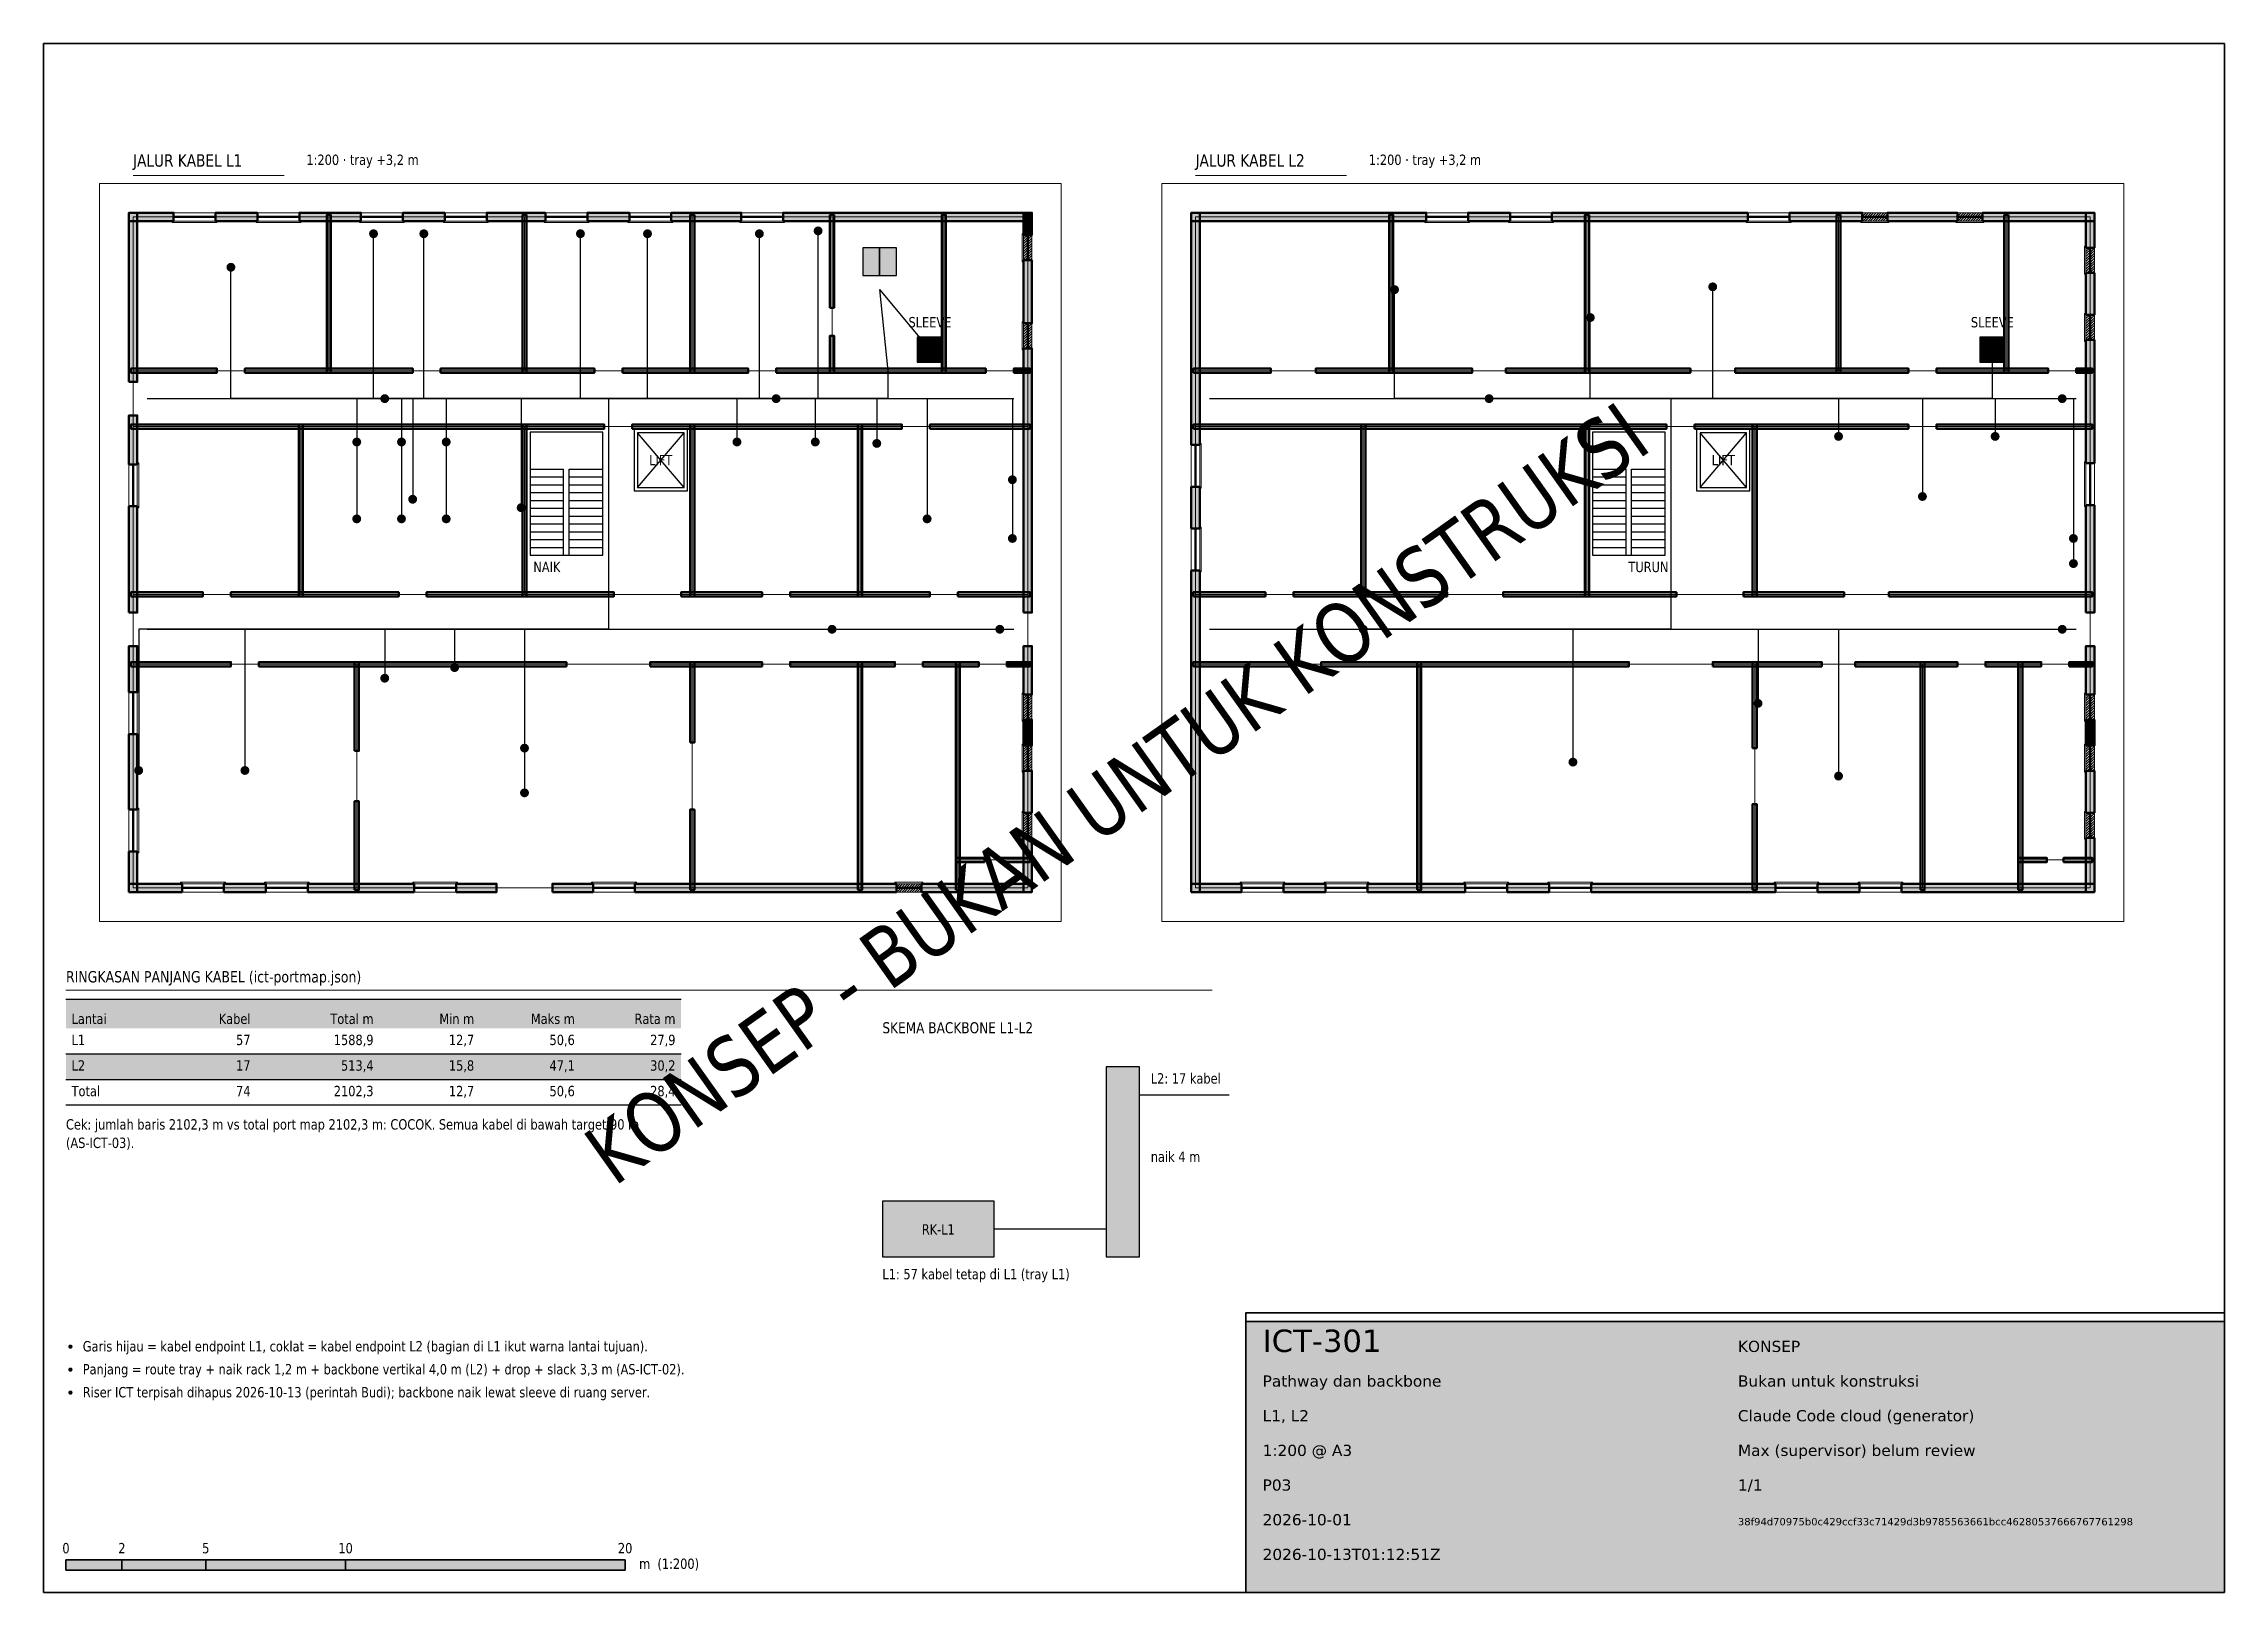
# Paper-space layout 'ICT-301' of a CAD drawing. Header units: millimetres. Extents: x 20 to 410, y 10 to 287.
# The model-space entities are those that its viewports show. They can reach past a viewport. Long polylines and large blocks are cut down to what shows.
import ezdxf
from ezdxf.enums import TextEntityAlignment as Align

# ---------------------------------------------------------------- set-up
doc = ezdxf.new("R2010")
doc.units = ezdxf.units.MM
for name, color, linetype, lineweight, true_color in [('A-ANNO-NOTE', 7, 'Continuous', 18, 0x22302a), ('A-ANNO-TTLB', 7, 'Continuous', 35, 0x1f4d3a), ('A-ANNO-WMRK', 7, 'Continuous', 13, 0xe8eeea), ('A-GLAZ', 7, 'Continuous', 18, 0x1f4d3a), ('A-STRS', 7, 'Continuous', 25, 0xb5532f), ('A-WALL', 7, 'Continuous', 50, 0x1f4d3a)]:
    doc.layers.add(name, color=color, linetype=linetype, lineweight=lineweight, true_color=true_color)
for name, color, linetype in [('A-ANNO-SCHD', 7, 'Continuous'), ('ICT-OUTL', 7, 'Continuous'), ('ICT-RACK', 7, 'Continuous'), ('ICT-RISR', 7, 'Continuous'), ('ICT-ROUT', 7, 'Continuous'), ('ICT-TRAY', 7, 'Continuous')]:
    doc.layers.add(name, color=color, linetype=linetype)
doc.layers.add('A-ANNO-VPRT', color=9, linetype='Continuous', lineweight=13, true_color=0x808080, plot=False)
doc.layers.add('A-AREA', color=7, linetype='Continuous', lineweight=13, true_color=0xa0b4aa, plot=False)
doc.styles.add('KR-SANS', font='DejaVuSans.ttf', dxfattribs={"width": 0.8})

psp = doc.layouts.new('ICT-301')

# ---------------------------------------------------------------- texts
at = {"layer": 'A-ANNO-NOTE', "color": 119, "true_color": 0x1f4d3a, "style": 'KR-SANS', "width": 0.8}
for s, height, p in [('JALUR KABEL L1', 2.2225, (36, 265)), ('JALUR KABEL L2', 2.2225, (226, 265)), ('RINGKASAN PANJANG KABEL (ict-portmap.json)', 2.0373, (24, 119.09))]:
    psp.add_text(s, height=height, dxfattribs=at).set_placement(p)
at = {"layer": 'A-ANNO-NOTE', "color": 250, "true_color": 0x22302a, "style": 'KR-SANS', "width": 0.8}
for s, height, p in [('1:200 · tray +3,2 m', 1.8521, (66.99, 265.3)), ('1:200 · tray +3,2 m', 1.8521, (256.99, 265.3)), ('Cek: jumlah baris 2102,3 m vs total port map 2102,3 m: COCOK. Semua kabel di bawah target 90 m', 1.8521, (24, 92.78)), ('(AS-ICT-03).', 1.8521, (24, 89.48)), ('Garis hijau = kabel endpoint L1, coklat = kabel endpoint L2 (bagian di L1 ikut warna lantai tujuan).', 1.8521, (27, 53.09)), ('Panjang = route tray + naik rack 1,2 m + backbone vertikal 4,0 m (L2) + drop + slack 3,3 m (AS-ICT-02).', 1.85208, (27, 48.99)), ('Riser ICT terpisah dihapus 2026-10-13 (perintah Budi); backbone naik lewat sleeve di ruang server.', 1.8521, (27, 44.88))]:
    psp.add_text(s, height=height, dxfattribs=at).set_placement(p)
at = {"layer": 'A-ANNO-SCHD', "color": 119, "true_color": 0x1f4d3a, "style": 'KR-SANS', "width": 0.8}
for s, p in [('Lantai', (25, 111.66)), ('L1', (25, 107.89)), ('L2', (25, 103.31)), ('Total', (25, 98.74))]:
    psp.add_text(s, height=1.852, dxfattribs=at).set_placement(p)
for s, p in [('Kabel', (57, 111.66)), ('Total m', (79, 111.66)), ('Min m', (97, 111.66)), ('Maks m', (115, 111.66)), ('Rata m', (133, 111.66))]:
    psp.add_text(s, height=1.852, dxfattribs=at).set_placement(p, align=Align.RIGHT)
at = {"layer": 'A-ANNO-SCHD', "color": 250, "true_color": 0x22302a, "style": 'KR-SANS', "width": 0.8}
for s, p in [('57', (57, 107.89)), ('1588,9', (79, 107.89)), ('12,7', (97, 107.89)), ('50,6', (115, 107.89)), ('27,9', (133, 107.89)), ('17', (57, 103.31)), ('513,4', (79, 103.31)), ('15,8', (97, 103.31)), ('47,1', (115, 103.31)), ('30,2', (133, 103.31)), ('74', (57, 98.74)), ('2102,3', (79, 98.74)), ('12,7', (97, 98.74)), ('50,6', (115, 98.74)), ('28,4', (133, 98.74))]:
    psp.add_text(s, height=1.852, dxfattribs=at).set_placement(p, align=Align.RIGHT)
at = {"layer": 'A-ANNO-TTLB', "color": 250, "true_color": 0x22302a, "style": 'KR-SANS', "width": 0.8}
for s, height, p in [('0', 1.85, (24, 16.99)), ('2', 1.85, (34, 16.99)), ('5', 1.85, (49, 16.99)), ('10', 1.852, (74, 16.99)), ('20', 1.852, (124, 16.99))]:
    psp.add_text(s, height=height, dxfattribs=at).set_placement(p, align=Align.CENTER)
psp.add_text('m  (1:200)', height=1.852, dxfattribs=at).set_placement((126.5, 14.2))
at = {"layer": 'A-ANNO-WMRK', "color": 254, "true_color": 0xdde4e1, "style": 'KR-SANS', "width": 0.8}
psp.add_text('KONSEP - BUKAN UNTUK KONSTRUKSI', height=10.8656, rotation=35.3845, dxfattribs=at).set_placement((215, 148.5), align=Align.CENTER)
at = {"layer": 'ICT-RISR', "color": 119, "true_color": 0x1f4d3a, "style": 'KR-SANS', "width": 0.8}
psp.add_text('SKEMA BACKBONE L1-L2', height=1.9756, dxfattribs=at).set_placement((170, 110))
at = {"layer": 'ICT-RISR', "color": 35, "true_color": 0x9a6a2f, "style": 'KR-SANS', "width": 0.8}
psp.add_text('L2: 17 kabel', height=1.8521, dxfattribs=at).set_placement((218, 101))
at = {"layer": 'ICT-RISR', "color": 37, "true_color": 0x8a5a2b, "style": 'KR-SANS', "width": 0.8}
psp.add_text('naik 4 m', height=1.852, dxfattribs=at).set_placement((218, 87))
at = {"layer": 'ICT-RISR', "color": 250, "true_color": 0x22302a, "style": 'KR-SANS', "width": 0.8}
psp.add_text('RK-L1', height=1.852, dxfattribs=at).set_placement((180, 74), align=Align.CENTER)
at = {"layer": 'ICT-RISR', "color": 107, "true_color": 0x2e6b52, "style": 'KR-SANS', "width": 0.8}
psp.add_text('L1: 57 kabel tetap di L1 (tray L1)', height=1.8521, dxfattribs=at).set_placement((170, 66))

msp = doc.modelspace()

# ---------------------------------------------------------------- texts
at = {"layer": 'A-STRS', "color": 15, "true_color": 0xb5532f, "style": 'KR-SANS', "width": 0.8}
for s, p in [('LIFT', (18875, 15115)), ('LIFT', (58875, 15115)), ('NAIK', (14800, 11295)), ('TURUN', (56200, 11295))]:
    msp.add_text(s, height=370.4, dxfattribs=at).set_placement(p, align=Align.CENTER)
at = {"layer": 'ICT-RISR', "color": 37, "true_color": 0x8a5a2b, "style": 'KR-SANS', "width": 0.8}
for p in [(28500, 20050), (68500, 20050)]:
    msp.add_text('SLEEVE', height=370.4, dxfattribs=at).set_placement(p, align=Align.CENTER)

# ---------------------------------------------------------------- blocks, each defined once
blk = doc.blocks.new('KR-TTLB-G')
at = {"layer": 'A-ANNO-TTLB'}
blk.add_lwpolyline([(0, 0), (175, 0), (175, 50), (0, 50)], close=True, dxfattribs=at)
at = {"layer": 'A-ANNO-TTLB', "style": 'KR-SANS'}
for tag, p, height in [('KR_SHEET_ID', (3, 43), 4), ('KR_STATUS', (88, 43), 2), ('KR_TITLE', (3, 36.8), 2), ('KR_NOTE', (88, 36.8), 2), ('KR_FLOOR', (3, 30.6), 2), ('KR_DRAWN', (88, 30.6), 2), ('KR_SCALE', (3, 24.4), 2), ('KR_CHECK', (88, 24.4), 2), ('KR_REVISION', (3, 18.2), 2), ('KR_PAGE', (88, 18.2), 2), ('KR_REV_DATE', (3, 12), 2), ('KR_WORLD_SHA256', (88, 12), 1.3), ('KR_RENDER_UTC', (3, 5.8), 2)]:
    blk.add_attdef(tag, p, '', height=height, dxfattribs=at)

# ---------------------------------------------------------------- hatches: boundary and pattern name
at = {"layer": 'A-WALL', "true_color": 0x6f8379}
h = msp.add_hatch(color=8, dxfattribs=at)
h.dxf.hatch_style = 1
h.paths.add_polyline_path([(-150, 23850), (1450, 23850), (1450, 24150), (-150, 24150)])
h = msp.add_hatch(color=8, dxfattribs=at)
h.dxf.hatch_style = 1
h.paths.add_polyline_path([(-150, 18100), (150, 18100), (150, 24150), (-150, 24150)])
h = msp.add_hatch(color=8, dxfattribs=at)
h.dxf.hatch_style = 1
h.paths.add_polyline_path([(2950, 23850), (4450, 23850), (4450, 24150), (2950, 24150)])
h = msp.add_hatch(color=8, dxfattribs=at)
h.dxf.hatch_style = 1
h.paths.add_polyline_path([(5950, 23850), (8150, 23850), (8150, 24150), (5950, 24150)])
at = {"layer": 'A-WALL', "true_color": 0x9aa9a1}
h = msp.add_hatch(color=253, dxfattribs=at)
h.dxf.hatch_style = 1
h.paths.add_polyline_path([(6925, 18425), (7075, 18425), (7075, 24075), (6925, 24075)])
at = {"layer": 'A-WALL', "true_color": 0x6f8379}
h = msp.add_hatch(color=8, dxfattribs=at)
h.dxf.hatch_style = 1
h.paths.add_polyline_path([(9650, 23850), (11150, 23850), (11150, 24150), (9650, 24150)])
h = msp.add_hatch(color=8, dxfattribs=at)
h.dxf.hatch_style = 1
h.paths.add_polyline_path([(12650, 23850), (14750, 23850), (14750, 24150), (12650, 24150)])
at = {"layer": 'A-WALL', "true_color": 0x9aa9a1}
h = msp.add_hatch(color=253, dxfattribs=at)
h.dxf.hatch_style = 1
h.paths.add_polyline_path([(13925, 18425), (14075, 18425), (14075, 24075), (13925, 24075)])
at = {"layer": 'A-WALL', "true_color": 0x6f8379}
h = msp.add_hatch(color=8, dxfattribs=at)
h.dxf.hatch_style = 1
h.paths.add_polyline_path([(16250, 23850), (17750, 23850), (17750, 24150), (16250, 24150)])
h = msp.add_hatch(color=8, dxfattribs=at)
h.dxf.hatch_style = 1
h.paths.add_polyline_path([(19250, 23850), (21750, 23850), (21750, 24150), (19250, 24150)])
at = {"layer": 'A-WALL', "true_color": 0x9aa9a1}
h = msp.add_hatch(color=253, dxfattribs=at)
h.dxf.hatch_style = 1
h.paths.add_polyline_path([(19925, 18425), (20075, 18425), (20075, 24075), (19925, 24075)])
at = {"layer": 'A-WALL', "true_color": 0x6f8379}
h = msp.add_hatch(color=8, dxfattribs=at)
h.dxf.hatch_style = 1
h.paths.add_polyline_path([(23250, 23850), (32150, 23850), (32150, 24150), (23250, 24150)])
at = {"layer": 'A-WALL', "true_color": 0x9aa9a1}
h = msp.add_hatch(color=253, dxfattribs=at)
h.dxf.hatch_style = 1
h.paths.add_polyline_path([(24925, 20750), (25075, 20750), (25075, 24075), (24925, 24075)])
h = msp.add_hatch(color=253, dxfattribs=at)
h.dxf.hatch_style = 1
h.paths.add_polyline_path([(28925, 18425), (29075, 18425), (29075, 24075), (28925, 24075)])
at = {"layer": 'A-WALL', "true_color": 0x6f8379}
h = msp.add_hatch(color=8, dxfattribs=at)
h.dxf.hatch_style = 1
h.paths.add_polyline_path([(31850, 23350), (32150, 23350), (32150, 24150), (31850, 24150)])
h = msp.add_hatch(color=8, dxfattribs=at)
h.dxf.hatch_style = 1
h.paths.add_polyline_path([(39850, 23850), (48250, 23850), (48250, 24150), (39850, 24150)])
h = msp.add_hatch(color=8, dxfattribs=at)
h.dxf.hatch_style = 1
h.paths.add_polyline_path([(39850, 15850), (40150, 15850), (40150, 24150), (39850, 24150)])
at = {"layer": 'A-WALL', "true_color": 0x9aa9a1}
h = msp.add_hatch(color=253, dxfattribs=at)
h.dxf.hatch_style = 1
h.paths.add_polyline_path([(46925, 18425), (47075, 18425), (47075, 24075), (46925, 24075)])
at = {"layer": 'A-WALL', "true_color": 0x6f8379}
h = msp.add_hatch(color=8, dxfattribs=at)
h.dxf.hatch_style = 1
h.paths.add_polyline_path([(49750, 23850), (51250, 23850), (51250, 24150), (49750, 24150)])
h = msp.add_hatch(color=8, dxfattribs=at)
h.dxf.hatch_style = 1
h.paths.add_polyline_path([(52750, 23850), (59750, 23850), (59750, 24150), (52750, 24150)])
at = {"layer": 'A-WALL', "true_color": 0x9aa9a1}
h = msp.add_hatch(color=253, dxfattribs=at)
h.dxf.hatch_style = 1
h.paths.add_polyline_path([(53925, 18425), (54075, 18425), (54075, 24075), (53925, 24075)])
at = {"layer": 'A-WALL', "true_color": 0x6f8379}
h = msp.add_hatch(color=8, dxfattribs=at)
h.dxf.hatch_style = 1
h.paths.add_polyline_path([(61250, 23850), (63850, 23850), (63850, 24150), (61250, 24150)])
at = {"layer": 'A-WALL', "true_color": 0x9aa9a1}
h = msp.add_hatch(color=253, dxfattribs=at)
h.dxf.hatch_style = 1
h.paths.add_polyline_path([(62925, 18425), (63075, 18425), (63075, 24075), (62925, 24075)])
at = {"layer": 'A-WALL', "true_color": 0x6f8379}
h = msp.add_hatch(color=8, dxfattribs=at)
h.dxf.hatch_style = 1
h.paths.add_polyline_path([(64750, 23850), (67250, 23850), (67250, 24150), (64750, 24150)])
h = msp.add_hatch(color=8, dxfattribs=at)
h.dxf.hatch_style = 1
h.paths.add_polyline_path([(68150, 23850), (72150, 23850), (72150, 24150), (68150, 24150)])
at = {"layer": 'A-WALL', "true_color": 0x9aa9a1}
h = msp.add_hatch(color=253, dxfattribs=at)
h.dxf.hatch_style = 1
h.paths.add_polyline_path([(68925, 18425), (69075, 18425), (69075, 24075), (68925, 24075)])
at = {"layer": 'A-WALL', "true_color": 0x6f8379}
h = msp.add_hatch(color=8, dxfattribs=at)
h.dxf.hatch_style = 1
h.paths.add_polyline_path([(71850, 22900), (72150, 22900), (72150, 24150), (71850, 24150)])
h = msp.add_hatch(color=8, dxfattribs=at)
h.dxf.hatch_style = 1
h.paths.add_polyline_path([(31850, 20200), (32150, 20200), (32150, 22450), (31850, 22450)])
h = msp.add_hatch(color=8, dxfattribs=at)
h.dxf.hatch_style = 1
h.paths.add_polyline_path([(71850, 20500), (72150, 20500), (72150, 22000), (71850, 22000)])
at = {"layer": 'A-WALL', "true_color": 0x9aa9a1}
h = msp.add_hatch(color=253, dxfattribs=at)
h.dxf.hatch_style = 1
h.paths.add_polyline_path([(24925, 18425), (25075, 18425), (25075, 19750), (24925, 19750)])
at = {"layer": 'A-WALL', "true_color": 0x6f8379}
h = msp.add_hatch(color=8, dxfattribs=at)
h.dxf.hatch_style = 1
h.paths.add_polyline_path([(71850, 15188), (72150, 15188), (72150, 19600), (71850, 19600)])
h = msp.add_hatch(color=8, dxfattribs=at)
h.dxf.hatch_style = 1
h.paths.add_polyline_path([(31850, 9850), (32150, 9850), (32150, 19300), (31850, 19300)])
at = {"layer": 'A-WALL', "true_color": 0x9aa9a1}
h = msp.add_hatch(color=253, dxfattribs=at)
h.dxf.hatch_style = 1
h.paths.add_polyline_path([(-75, 18425), (3000, 18425), (3000, 18575), (-75, 18575)])
h = msp.add_hatch(color=253, dxfattribs=at)
h.dxf.hatch_style = 1
h.paths.add_polyline_path([(4000, 18425), (10000, 18425), (10000, 18575), (4000, 18575)])
h = msp.add_hatch(color=253, dxfattribs=at)
h.dxf.hatch_style = 1
h.paths.add_polyline_path([(11000, 18425), (16500, 18425), (16500, 18575), (11000, 18575)])
h = msp.add_hatch(color=253, dxfattribs=at)
h.dxf.hatch_style = 1
h.paths.add_polyline_path([(17500, 18425), (22000, 18425), (22000, 18575), (17500, 18575)])
h = msp.add_hatch(color=253, dxfattribs=at)
h.dxf.hatch_style = 1
h.paths.add_polyline_path([(23000, 18425), (30500, 18425), (30500, 18575), (23000, 18575)])
h = msp.add_hatch(color=253, dxfattribs=at)
h.dxf.hatch_style = 1
h.paths.add_polyline_path([(31500, 18425), (32075, 18425), (32075, 18575), (31500, 18575)])
h = msp.add_hatch(color=253, dxfattribs=at)
h.dxf.hatch_style = 1
h.paths.add_polyline_path([(39925, 18425), (42700, 18425), (42700, 18575), (39925, 18575)])
h = msp.add_hatch(color=253, dxfattribs=at)
h.dxf.hatch_style = 1
h.paths.add_polyline_path([(44300, 18425), (49900, 18425), (49900, 18575), (44300, 18575)])
h = msp.add_hatch(color=253, dxfattribs=at)
h.dxf.hatch_style = 1
h.paths.add_polyline_path([(51100, 18425), (57700, 18425), (57700, 18575), (51100, 18575)])
h = msp.add_hatch(color=253, dxfattribs=at)
h.dxf.hatch_style = 1
h.paths.add_polyline_path([(59300, 18425), (65500, 18425), (65500, 18575), (59300, 18575)])
h = msp.add_hatch(color=253, dxfattribs=at)
h.dxf.hatch_style = 1
h.paths.add_polyline_path([(66500, 18425), (70500, 18425), (70500, 18575), (66500, 18575)])
h = msp.add_hatch(color=253, dxfattribs=at)
h.dxf.hatch_style = 1
h.paths.add_polyline_path([(71500, 18425), (72075, 18425), (72075, 18575), (71500, 18575)])
at = {"layer": 'A-WALL', "true_color": 0x6f8379}
h = msp.add_hatch(color=8, dxfattribs=at)
h.dxf.hatch_style = 1
h.paths.add_polyline_path([(-150, 15150), (150, 15150), (150, 16900), (-150, 16900)])
at = {"layer": 'A-WALL', "true_color": 0x9aa9a1}
h = msp.add_hatch(color=253, dxfattribs=at)
h.dxf.hatch_style = 1
h.paths.add_polyline_path([(-75, 16425), (16850, 16425), (16850, 16575), (-75, 16575)])
h = msp.add_hatch(color=253, dxfattribs=at)
h.dxf.hatch_style = 1
h.paths.add_polyline_path([(5925, 10425), (6075, 10425), (6075, 16575), (5925, 16575)])
h = msp.add_hatch(color=253, dxfattribs=at)
h.dxf.hatch_style = 1
h.paths.add_polyline_path([(13925, 10425), (14075, 10425), (14075, 16575), (13925, 16575)])
h = msp.add_hatch(color=253, dxfattribs=at)
h.dxf.hatch_style = 1
h.paths.add_polyline_path([(17850, 16425), (27500, 16425), (27500, 16575), (17850, 16575)])
h = msp.add_hatch(color=253, dxfattribs=at)
h.dxf.hatch_style = 1
h.paths.add_polyline_path([(19925, 10425), (20075, 10425), (20075, 16575), (19925, 16575)])
h = msp.add_hatch(color=253, dxfattribs=at)
h.dxf.hatch_style = 1
h.paths.add_polyline_path([(25925, 10425), (26075, 10425), (26075, 16575), (25925, 16575)])
h = msp.add_hatch(color=253, dxfattribs=at)
h.dxf.hatch_style = 1
h.paths.add_polyline_path([(28500, 16425), (32075, 16425), (32075, 16575), (28500, 16575)])
h = msp.add_hatch(color=253, dxfattribs=at)
h.dxf.hatch_style = 1
h.paths.add_polyline_path([(39925, 16425), (56850, 16425), (56850, 16575), (39925, 16575)])
h = msp.add_hatch(color=253, dxfattribs=at)
h.dxf.hatch_style = 1
h.paths.add_polyline_path([(45925, 10425), (46075, 10425), (46075, 16575), (45925, 16575)])
h = msp.add_hatch(color=253, dxfattribs=at)
h.dxf.hatch_style = 1
h.paths.add_polyline_path([(53925, 10425), (54075, 10425), (54075, 16575), (53925, 16575)])
h = msp.add_hatch(color=253, dxfattribs=at)
h.dxf.hatch_style = 1
h.paths.add_polyline_path([(57850, 16425), (65500, 16425), (65500, 16575), (57850, 16575)])
h = msp.add_hatch(color=253, dxfattribs=at)
h.dxf.hatch_style = 1
h.paths.add_polyline_path([(59925, 10425), (60075, 10425), (60075, 16575), (59925, 16575)])
h = msp.add_hatch(color=253, dxfattribs=at)
h.dxf.hatch_style = 1
h.paths.add_polyline_path([(66500, 16425), (72075, 16425), (72075, 16575), (66500, 16575)])
at = {"layer": 'A-WALL', "true_color": 0x6f8379}
h = msp.add_hatch(color=8, dxfattribs=at)
h.dxf.hatch_style = 1
h.paths.add_polyline_path([(39850, 12850), (40150, 12850), (40150, 14350), (39850, 14350)])
h = msp.add_hatch(color=8, dxfattribs=at)
h.dxf.hatch_style = 1
h.paths.add_polyline_path([(-150, 9850), (150, 9850), (150, 13650), (-150, 13650)])
h = msp.add_hatch(color=8, dxfattribs=at)
h.dxf.hatch_style = 1
h.paths.add_polyline_path([(71850, 9850), (72150, 9850), (72150, 13688), (71850, 13688)])
h = msp.add_hatch(color=8, dxfattribs=at)
h.dxf.hatch_style = 1
h.paths.add_polyline_path([(39850, -150), (40150, -150), (40150, 11350), (39850, 11350)])
at = {"layer": 'A-WALL', "true_color": 0x9aa9a1}
h = msp.add_hatch(color=253, dxfattribs=at)
h.dxf.hatch_style = 1
h.paths.add_polyline_path([(-75, 10425), (2500, 10425), (2500, 10575), (-75, 10575)])
h = msp.add_hatch(color=253, dxfattribs=at)
h.dxf.hatch_style = 1
h.paths.add_polyline_path([(3500, 10425), (9500, 10425), (9500, 10575), (3500, 10575)])
h = msp.add_hatch(color=253, dxfattribs=at)
h.dxf.hatch_style = 1
h.paths.add_polyline_path([(10500, 10425), (17200, 10425), (17200, 10575), (10500, 10575)])
h = msp.add_hatch(color=253, dxfattribs=at)
h.dxf.hatch_style = 1
h.paths.add_polyline_path([(19600, 10425), (22500, 10425), (22500, 10575), (19600, 10575)])
h = msp.add_hatch(color=253, dxfattribs=at)
h.dxf.hatch_style = 1
h.paths.add_polyline_path([(23500, 10425), (28500, 10425), (28500, 10575), (23500, 10575)])
h = msp.add_hatch(color=253, dxfattribs=at)
h.dxf.hatch_style = 1
h.paths.add_polyline_path([(29500, 10425), (32075, 10425), (32075, 10575), (29500, 10575)])
h = msp.add_hatch(color=253, dxfattribs=at)
h.dxf.hatch_style = 1
h.paths.add_polyline_path([(39925, 10425), (42500, 10425), (42500, 10575), (39925, 10575)])
h = msp.add_hatch(color=253, dxfattribs=at)
h.dxf.hatch_style = 1
h.paths.add_polyline_path([(43500, 10425), (49000, 10425), (49000, 10575), (43500, 10575)])
h = msp.add_hatch(color=253, dxfattribs=at)
h.dxf.hatch_style = 1
h.paths.add_polyline_path([(51000, 10425), (57200, 10425), (57200, 10575), (51000, 10575)])
h = msp.add_hatch(color=253, dxfattribs=at)
h.dxf.hatch_style = 1
h.paths.add_polyline_path([(59600, 10425), (63200, 10425), (63200, 10575), (59600, 10575)])
h = msp.add_hatch(color=253, dxfattribs=at)
h.dxf.hatch_style = 1
h.paths.add_polyline_path([(64800, 10425), (72075, 10425), (72075, 10575), (64800, 10575)])
at = {"layer": 'A-WALL', "true_color": 0x6f8379}
h = msp.add_hatch(color=8, dxfattribs=at)
h.dxf.hatch_style = 1
h.paths.add_polyline_path([(-150, 7000), (150, 7000), (150, 8650), (-150, 8650)])
h = msp.add_hatch(color=8, dxfattribs=at)
h.dxf.hatch_style = 1
h.paths.add_polyline_path([(31850, 6913), (32150, 6913), (32150, 8650), (31850, 8650)])
h = msp.add_hatch(color=8, dxfattribs=at)
h.dxf.hatch_style = 1
h.paths.add_polyline_path([(71850, 6913), (72150, 6913), (72150, 8650), (71850, 8650)])
at = {"layer": 'A-WALL', "true_color": 0x9aa9a1}
h = msp.add_hatch(color=253, dxfattribs=at)
h.dxf.hatch_style = 1
h.paths.add_polyline_path([(-75, 7925), (3500, 7925), (3500, 8075), (-75, 8075)])
h = msp.add_hatch(color=253, dxfattribs=at)
h.dxf.hatch_style = 1
h.paths.add_polyline_path([(4500, 7925), (15500, 7925), (15500, 8075), (4500, 8075)])
h = msp.add_hatch(color=253, dxfattribs=at)
h.dxf.hatch_style = 1
h.paths.add_polyline_path([(7925, 4900), (8075, 4900), (8075, 8075), (7925, 8075)])
h = msp.add_hatch(color=253, dxfattribs=at)
h.dxf.hatch_style = 1
h.paths.add_polyline_path([(18500, 7925), (22500, 7925), (22500, 8075), (18500, 8075)])
h = msp.add_hatch(color=253, dxfattribs=at)
h.dxf.hatch_style = 1
h.paths.add_polyline_path([(19925, 5200), (20075, 5200), (20075, 8075), (19925, 8075)])
h = msp.add_hatch(color=253, dxfattribs=at)
h.dxf.hatch_style = 1
h.paths.add_polyline_path([(23500, 7925), (27250, 7925), (27250, 8075), (23500, 8075)])
h = msp.add_hatch(color=253, dxfattribs=at)
h.dxf.hatch_style = 1
h.paths.add_polyline_path([(25925, -75), (26075, -75), (26075, 8075), (25925, 8075)])
h = msp.add_hatch(color=253, dxfattribs=at)
h.dxf.hatch_style = 1
h.paths.add_polyline_path([(28250, 7925), (30250, 7925), (30250, 8075), (28250, 8075)])
h = msp.add_hatch(color=253, dxfattribs=at)
h.dxf.hatch_style = 1
h.paths.add_polyline_path([(29425, -75), (29575, -75), (29575, 8075), (29425, 8075)])
h = msp.add_hatch(color=253, dxfattribs=at)
h.dxf.hatch_style = 1
h.paths.add_polyline_path([(31250, 7925), (32075, 7925), (32075, 8075), (31250, 8075)])
h = msp.add_hatch(color=253, dxfattribs=at)
h.dxf.hatch_style = 1
h.paths.add_polyline_path([(39925, 7925), (43500, 7925), (43500, 8075), (39925, 8075)])
h = msp.add_hatch(color=253, dxfattribs=at)
h.dxf.hatch_style = 1
h.paths.add_polyline_path([(44500, 7925), (55500, 7925), (55500, 8075), (44500, 8075)])
h = msp.add_hatch(color=253, dxfattribs=at)
h.dxf.hatch_style = 1
h.paths.add_polyline_path([(47925, -75), (48075, -75), (48075, 8075), (47925, 8075)])
h = msp.add_hatch(color=253, dxfattribs=at)
h.dxf.hatch_style = 1
h.paths.add_polyline_path([(58500, 7925), (62400, 7925), (62400, 8075), (58500, 8075)])
h = msp.add_hatch(color=253, dxfattribs=at)
h.dxf.hatch_style = 1
h.paths.add_polyline_path([(59925, 5000), (60075, 5000), (60075, 8075), (59925, 8075)])
h = msp.add_hatch(color=253, dxfattribs=at)
h.dxf.hatch_style = 1
h.paths.add_polyline_path([(63600, 7925), (67250, 7925), (67250, 8075), (63600, 8075)])
h = msp.add_hatch(color=253, dxfattribs=at)
h.dxf.hatch_style = 1
h.paths.add_polyline_path([(65925, -75), (66075, -75), (66075, 8075), (65925, 8075)])
h = msp.add_hatch(color=253, dxfattribs=at)
h.dxf.hatch_style = 1
h.paths.add_polyline_path([(68250, 7925), (70250, 7925), (70250, 8075), (68250, 8075)])
h = msp.add_hatch(color=253, dxfattribs=at)
h.dxf.hatch_style = 1
h.paths.add_polyline_path([(69425, -75), (69575, -75), (69575, 8075), (69425, 8075)])
h = msp.add_hatch(color=253, dxfattribs=at)
h.dxf.hatch_style = 1
h.paths.add_polyline_path([(71250, 7925), (72075, 7925), (72075, 8075), (71250, 8075)])
at = {"layer": 'A-WALL', "true_color": 0x6f8379}
h = msp.add_hatch(color=8, dxfattribs=at)
h.dxf.hatch_style = 1
h.paths.add_polyline_path([(-150, 2800), (150, 2800), (150, 5500), (-150, 5500)])
h = msp.add_hatch(color=8, dxfattribs=at)
h.dxf.hatch_style = 1
h.paths.add_polyline_path([(31850, 5088), (32150, 5088), (32150, 6013), (31850, 6013)])
h = msp.add_hatch(color=8, dxfattribs=at)
h.dxf.hatch_style = 1
h.paths.add_polyline_path([(71850, 5088), (72150, 5088), (72150, 6013), (71850, 6013)])
h = msp.add_hatch(color=8, dxfattribs=at)
h.dxf.hatch_style = 1
h.paths.add_polyline_path([(31850, 2688), (32150, 2688), (32150, 4188), (31850, 4188)])
h = msp.add_hatch(color=8, dxfattribs=at)
h.dxf.hatch_style = 1
h.paths.add_polyline_path([(71850, 2688), (72150, 2688), (72150, 4188), (71850, 4188)])
at = {"layer": 'A-WALL', "true_color": 0x9aa9a1}
h = msp.add_hatch(color=253, dxfattribs=at)
h.dxf.hatch_style = 1
h.paths.add_polyline_path([(7925, -75), (8075, -75), (8075, 3100), (7925, 3100)])
h = msp.add_hatch(color=253, dxfattribs=at)
h.dxf.hatch_style = 1
h.paths.add_polyline_path([(19925, -75), (20075, -75), (20075, 2800), (19925, 2800)])
h = msp.add_hatch(color=253, dxfattribs=at)
h.dxf.hatch_style = 1
h.paths.add_polyline_path([(59925, -75), (60075, -75), (60075, 3000), (59925, 3000)])
at = {"layer": 'A-WALL', "true_color": 0x6f8379}
h = msp.add_hatch(color=8, dxfattribs=at)
h.dxf.hatch_style = 1
h.paths.add_polyline_path([(31850, -150), (32150, -150), (32150, 1788), (31850, 1788)])
h = msp.add_hatch(color=8, dxfattribs=at)
h.dxf.hatch_style = 1
h.paths.add_polyline_path([(71850, -150), (72150, -150), (72150, 1788), (71850, 1788)])
h = msp.add_hatch(color=8, dxfattribs=at)
h.dxf.hatch_style = 1
h.paths.add_polyline_path([(-150, -150), (150, -150), (150, 1300), (-150, 1300)])
at = {"layer": 'A-WALL', "true_color": 0x9aa9a1}
h = msp.add_hatch(color=253, dxfattribs=at)
h.dxf.hatch_style = 1
h.paths.add_polyline_path([(29425, 925), (30450, 925), (30450, 1075), (29425, 1075)])
h = msp.add_hatch(color=253, dxfattribs=at)
h.dxf.hatch_style = 1
h.paths.add_polyline_path([(31050, 925), (32075, 925), (32075, 1075), (31050, 1075)])
h = msp.add_hatch(color=253, dxfattribs=at)
h.dxf.hatch_style = 1
h.paths.add_polyline_path([(69425, 925), (70450, 925), (70450, 1075), (69425, 1075)])
h = msp.add_hatch(color=253, dxfattribs=at)
h.dxf.hatch_style = 1
h.paths.add_polyline_path([(71050, 925), (72075, 925), (72075, 1075), (71050, 1075)])
at = {"layer": 'A-WALL', "true_color": 0x6f8379}
h = msp.add_hatch(color=8, dxfattribs=at)
h.dxf.hatch_style = 1
h.paths.add_polyline_path([(-150, -150), (1750, -150), (1750, 150), (-150, 150)])
h = msp.add_hatch(color=8, dxfattribs=at)
h.dxf.hatch_style = 1
h.paths.add_polyline_path([(3250, -150), (4750, -150), (4750, 150), (3250, 150)])
h = msp.add_hatch(color=8, dxfattribs=at)
h.dxf.hatch_style = 1
h.paths.add_polyline_path([(6250, -150), (10050, -150), (10050, 150), (6250, 150)])
h = msp.add_hatch(color=8, dxfattribs=at)
h.dxf.hatch_style = 1
h.paths.add_polyline_path([(11550, -150), (13000, -150), (13000, 150), (11550, 150)])
h = msp.add_hatch(color=8, dxfattribs=at)
h.dxf.hatch_style = 1
h.paths.add_polyline_path([(15000, -150), (16450, -150), (16450, 150), (15000, 150)])
h = msp.add_hatch(color=8, dxfattribs=at)
h.dxf.hatch_style = 1
h.paths.add_polyline_path([(17950, -150), (27300, -150), (27300, 150), (17950, 150)])
h = msp.add_hatch(color=8, dxfattribs=at)
h.dxf.hatch_style = 1
h.paths.add_polyline_path([(28200, -150), (32150, -150), (32150, 150), (28200, 150)])
h = msp.add_hatch(color=8, dxfattribs=at)
h.dxf.hatch_style = 1
h.paths.add_polyline_path([(39850, -150), (41650, -150), (41650, 150), (39850, 150)])
h = msp.add_hatch(color=8, dxfattribs=at)
h.dxf.hatch_style = 1
h.paths.add_polyline_path([(43150, -150), (44650, -150), (44650, 150), (43150, 150)])
h = msp.add_hatch(color=8, dxfattribs=at)
h.dxf.hatch_style = 1
h.paths.add_polyline_path([(46150, -150), (49650, -150), (49650, 150), (46150, 150)])
h = msp.add_hatch(color=8, dxfattribs=at)
h.dxf.hatch_style = 1
h.paths.add_polyline_path([(51150, -150), (52650, -150), (52650, 150), (51150, 150)])
h = msp.add_hatch(color=8, dxfattribs=at)
h.dxf.hatch_style = 1
h.paths.add_polyline_path([(54150, -150), (60750, -150), (60750, 150), (54150, 150)])
h = msp.add_hatch(color=8, dxfattribs=at)
h.dxf.hatch_style = 1
h.paths.add_polyline_path([(62250, -150), (63750, -150), (63750, 150), (62250, 150)])
h = msp.add_hatch(color=8, dxfattribs=at)
h.dxf.hatch_style = 1
h.paths.add_polyline_path([(65250, -150), (72150, -150), (72150, 150), (65250, 150)])
at = {"layer": 'ICT-OUTL', "true_color": 0x2e6b52}
h = msp.add_hatch(color=107, dxfattribs=at)
h.dxf.hatch_style = 1
edge = h.paths.add_edge_path()
edge.add_arc((8600, 23400), 160, 0, 360)
h = msp.add_hatch(color=107, dxfattribs=at)
h.dxf.hatch_style = 1
edge = h.paths.add_edge_path()
edge.add_arc((10400, 23400), 160, 0, 360)
h = msp.add_hatch(color=107, dxfattribs=at)
h.dxf.hatch_style = 1
edge = h.paths.add_edge_path()
edge.add_arc((16000, 23400), 160, 0, 360)
h = msp.add_hatch(color=107, dxfattribs=at)
h.dxf.hatch_style = 1
edge = h.paths.add_edge_path()
edge.add_arc((18400, 23400), 160, 0, 360)
h = msp.add_hatch(color=107, dxfattribs=at)
h.dxf.hatch_style = 1
edge = h.paths.add_edge_path()
edge.add_arc((22400, 23400), 160, 0, 360)
h = msp.add_hatch(color=107, dxfattribs=at)
h.dxf.hatch_style = 1
edge = h.paths.add_edge_path()
edge.add_arc((24500, 23500), 160, 0, 360)
h = msp.add_hatch(color=107, dxfattribs=at)
h.dxf.hatch_style = 1
edge = h.paths.add_edge_path()
edge.add_arc((3500, 22200), 160, 0, 360)
at = {"layer": 'ICT-OUTL', "true_color": 0x9a6a2f}
h = msp.add_hatch(color=35, dxfattribs=at)
h.dxf.hatch_style = 1
edge = h.paths.add_edge_path()
edge.add_arc((47120, 21400), 160, 0, 360)
h = msp.add_hatch(color=35, dxfattribs=at)
h.dxf.hatch_style = 1
edge = h.paths.add_edge_path()
edge.add_arc((58500, 21500), 160, 0, 360)
h = msp.add_hatch(color=35, dxfattribs=at)
h.dxf.hatch_style = 1
edge = h.paths.add_edge_path()
edge.add_arc((54120, 20400), 160, 0, 360)
at = {"layer": 'ICT-OUTL', "true_color": 0x2e6b52}
h = msp.add_hatch(color=107, dxfattribs=at)
h.dxf.hatch_style = 1
edge = h.paths.add_edge_path()
edge.add_arc((9000, 17500), 160, 0, 360)
h = msp.add_hatch(color=107, dxfattribs=at)
h.dxf.hatch_style = 1
edge = h.paths.add_edge_path()
edge.add_arc((23000, 17500), 160, 0, 360)
at = {"layer": 'ICT-OUTL', "true_color": 0x9a6a2f}
h = msp.add_hatch(color=35, dxfattribs=at)
h.dxf.hatch_style = 1
edge = h.paths.add_edge_path()
edge.add_arc((50500, 17500), 160, 0, 360)
h = msp.add_hatch(color=35, dxfattribs=at)
h.dxf.hatch_style = 1
edge = h.paths.add_edge_path()
edge.add_arc((71000, 17500), 160, 0, 360)
at = {"layer": 'ICT-OUTL', "true_color": 0x2e6b52}
h = msp.add_hatch(color=107, dxfattribs=at)
h.dxf.hatch_style = 1
edge = h.paths.add_edge_path()
edge.add_arc((8000, 15950), 160, 0, 360)
h = msp.add_hatch(color=107, dxfattribs=at)
h.dxf.hatch_style = 1
edge = h.paths.add_edge_path()
edge.add_arc((9600, 15950), 160, 0, 360)
h = msp.add_hatch(color=107, dxfattribs=at)
h.dxf.hatch_style = 1
edge = h.paths.add_edge_path()
edge.add_arc((11200, 15950), 160, 0, 360)
h = msp.add_hatch(color=107, dxfattribs=at)
h.dxf.hatch_style = 1
edge = h.paths.add_edge_path()
edge.add_arc((21600, 15950), 160, 0, 360)
h = msp.add_hatch(color=107, dxfattribs=at)
h.dxf.hatch_style = 1
edge = h.paths.add_edge_path()
edge.add_arc((24400, 15950), 160, 0, 360)
h = msp.add_hatch(color=107, dxfattribs=at)
h.dxf.hatch_style = 1
edge = h.paths.add_edge_path()
edge.add_arc((26600, 15900), 160, 0, 360)
at = {"layer": 'ICT-OUTL', "true_color": 0x9a6a2f}
h = msp.add_hatch(color=35, dxfattribs=at)
h.dxf.hatch_style = 1
edge = h.paths.add_edge_path()
edge.add_arc((63000, 16150), 160, 0, 360)
h = msp.add_hatch(color=35, dxfattribs=at)
h.dxf.hatch_style = 1
edge = h.paths.add_edge_path()
edge.add_arc((68600, 16150), 160, 0, 360)
at = {"layer": 'ICT-OUTL', "true_color": 0x2e6b52}
h = msp.add_hatch(color=107, dxfattribs=at)
h.dxf.hatch_style = 1
edge = h.paths.add_edge_path()
edge.add_arc((10000, 13900), 160, 0, 360)
h = msp.add_hatch(color=107, dxfattribs=at)
h.dxf.hatch_style = 1
edge = h.paths.add_edge_path()
edge.add_arc((31450, 14600), 160, 0, 360)
at = {"layer": 'ICT-OUTL', "true_color": 0x9a6a2f}
h = msp.add_hatch(color=35, dxfattribs=at)
h.dxf.hatch_style = 1
edge = h.paths.add_edge_path()
edge.add_arc((66000, 14000), 160, 0, 360)
at = {"layer": 'ICT-OUTL', "true_color": 0x2e6b52}
h = msp.add_hatch(color=107, dxfattribs=at)
h.dxf.hatch_style = 1
edge = h.paths.add_edge_path()
edge.add_arc((8000, 13200), 160, 0, 360)
h = msp.add_hatch(color=107, dxfattribs=at)
h.dxf.hatch_style = 1
edge = h.paths.add_edge_path()
edge.add_arc((9600, 13200), 160, 0, 360)
h = msp.add_hatch(color=107, dxfattribs=at)
h.dxf.hatch_style = 1
edge = h.paths.add_edge_path()
edge.add_arc((11200, 13200), 160, 0, 360)
h = msp.add_hatch(color=107, dxfattribs=at)
h.dxf.hatch_style = 1
edge = h.paths.add_edge_path()
edge.add_arc((13880, 13600), 160, 0, 360)
h = msp.add_hatch(color=107, dxfattribs=at)
h.dxf.hatch_style = 1
edge = h.paths.add_edge_path()
edge.add_arc((28400, 13200), 160, 0, 360)
h = msp.add_hatch(color=107, dxfattribs=at)
h.dxf.hatch_style = 1
edge = h.paths.add_edge_path()
edge.add_arc((31450, 12500), 160, 0, 360)
at = {"layer": 'ICT-OUTL', "true_color": 0x9a6a2f}
h = msp.add_hatch(color=35, dxfattribs=at)
h.dxf.hatch_style = 1
edge = h.paths.add_edge_path()
edge.add_arc((71400, 12500), 160, 0, 360)
h = msp.add_hatch(color=35, dxfattribs=at)
h.dxf.hatch_style = 1
edge = h.paths.add_edge_path()
edge.add_arc((71400, 11600), 160, 0, 360)
at = {"layer": 'ICT-OUTL', "true_color": 0x2e6b52}
h = msp.add_hatch(color=107, dxfattribs=at)
h.dxf.hatch_style = 1
edge = h.paths.add_edge_path()
edge.add_arc((25000, 9250), 160, 0, 360)
h = msp.add_hatch(color=107, dxfattribs=at)
h.dxf.hatch_style = 1
edge = h.paths.add_edge_path()
edge.add_arc((31000, 9250), 160, 0, 360)
at = {"layer": 'ICT-OUTL', "true_color": 0x9a6a2f}
h = msp.add_hatch(color=35, dxfattribs=at)
h.dxf.hatch_style = 1
edge = h.paths.add_edge_path()
edge.add_arc((46000, 9250), 160, 0, 360)
h = msp.add_hatch(color=35, dxfattribs=at)
h.dxf.hatch_style = 1
edge = h.paths.add_edge_path()
edge.add_arc((71000, 9250), 160, 0, 360)
at = {"layer": 'ICT-OUTL', "true_color": 0x2e6b52}
h = msp.add_hatch(color=107, dxfattribs=at)
h.dxf.hatch_style = 1
edge = h.paths.add_edge_path()
edge.add_arc((11500, 7880), 160, 0, 360)
h = msp.add_hatch(color=107, dxfattribs=at)
h.dxf.hatch_style = 1
edge = h.paths.add_edge_path()
edge.add_arc((9000, 7500), 160, 0, 360)
at = {"layer": 'ICT-OUTL', "true_color": 0x9a6a2f}
h = msp.add_hatch(color=35, dxfattribs=at)
h.dxf.hatch_style = 1
edge = h.paths.add_edge_path()
edge.add_arc((60120, 6600), 160, 0, 360)
at = {"layer": 'ICT-OUTL', "true_color": 0x2e6b52}
h = msp.add_hatch(color=107, dxfattribs=at)
h.dxf.hatch_style = 1
edge = h.paths.add_edge_path()
edge.add_arc((14000, 5000), 160, 0, 360)
h = msp.add_hatch(color=107, dxfattribs=at)
h.dxf.hatch_style = 1
edge = h.paths.add_edge_path()
edge.add_arc((200, 4200), 160, 0, 360)
h = msp.add_hatch(color=107, dxfattribs=at)
h.dxf.hatch_style = 1
edge = h.paths.add_edge_path()
edge.add_arc((4000, 4200), 160, 0, 360)
at = {"layer": 'ICT-OUTL', "true_color": 0x9a6a2f}
h = msp.add_hatch(color=35, dxfattribs=at)
h.dxf.hatch_style = 1
edge = h.paths.add_edge_path()
edge.add_arc((53500, 4500), 160, 0, 360)
h = msp.add_hatch(color=35, dxfattribs=at)
h.dxf.hatch_style = 1
edge = h.paths.add_edge_path()
edge.add_arc((63000, 4000), 160, 0, 360)
at = {"layer": 'ICT-OUTL', "true_color": 0x2e6b52}
h = msp.add_hatch(color=107, dxfattribs=at)
h.dxf.hatch_style = 1
edge = h.paths.add_edge_path()
edge.add_arc((14000, 3400), 160, 0, 360)
at = {"layer": 'ICT-RACK', "true_color": 0xcfe0d6}
h = msp.add_hatch(color=254, dxfattribs=at)
h.dxf.hatch_style = 1
h.paths.add_polyline_path([(26100, 21900), (26700, 21900), (26700, 22900), (26100, 22900)])
h = msp.add_hatch(color=254, dxfattribs=at)
h.dxf.hatch_style = 1
h.paths.add_polyline_path([(26700, 21900), (27300, 21900), (27300, 22900), (26700, 22900)])
at = {"layer": 'ICT-RISR', "true_color": 0xf3e6d6}
h = msp.add_hatch(color=254, dxfattribs=at)
h.dxf.hatch_style = 1
h.paths.add_polyline_path([(28050, 18800), (28950, 18800), (28950, 19700), (28050, 19700)])
h = msp.add_hatch(color=254, dxfattribs=at)
h.dxf.hatch_style = 1
h.paths.add_polyline_path([(68050, 18800), (68950, 18800), (68950, 19700), (68050, 19700)])

# ---------------------------------------------------------------- linework, layer by layer
at = {"layer": 'A-AREA', "color": 253, "true_color": 0xa0b4aa}
for points in [[(0, 18500), (7000, 18500), (7000, 24000), (0, 24000)], [(7000, 18500), (14000, 18500), (14000, 24000), (7000, 24000)], [(14000, 18500), (20000, 18500), (20000, 24000), (14000, 24000)], [(20000, 18500), (25000, 18500), (25000, 24000), (20000, 24000)], [(25000, 18500), (29000, 18500), (29000, 24000), (25000, 24000)], [(29000, 18500), (32000, 18500), (32000, 24000), (29000, 24000)], [(40000, 18500), (47000, 18500), (47000, 24000), (40000, 24000)], [(47000, 18500), (54000, 18500), (54000, 24000), (47000, 24000)], [(54000, 18500), (63000, 18500), (63000, 24000), (54000, 24000)], [(63000, 18500), (69000, 18500), (69000, 24000), (63000, 24000)], [(69000, 18500), (72000, 18500), (72000, 24000), (69000, 24000)], [(0, 16500), (32000, 16500), (32000, 18500), (0, 18500)], [(40000, 16500), (72000, 16500), (72000, 18500), (40000, 18500)], [(0, 10500), (6000, 10500), (6000, 16500), (0, 16500)], [(6000, 10500), (14000, 10500), (14000, 16500), (6000, 16500)], [(14000, 10500), (20000, 10500), (20000, 16500), (14000, 16500)], [(20000, 10500), (26000, 10500), (26000, 16500), (20000, 16500)], [(26000, 10500), (32000, 10500), (32000, 16500), (26000, 16500)], [(40000, 10500), (46000, 10500), (46000, 16500), (40000, 16500)], [(46000, 10500), (54000, 10500), (54000, 16500), (46000, 16500)], [(54000, 10500), (60000, 10500), (60000, 16500), (54000, 16500)], [(60000, 10500), (72000, 10500), (72000, 16500), (60000, 16500)], [(0, 8000), (32000, 8000), (32000, 10500), (0, 10500)], [(40000, 8000), (72000, 8000), (72000, 10500), (40000, 10500)], [(0, 0), (8000, 0), (8000, 8000), (0, 8000)], [(8000, 0), (20000, 0), (20000, 8000), (8000, 8000)], [(20000, 0), (26000, 0), (26000, 8000), (20000, 8000)], [(26000, 0), (29500, 0), (29500, 8000), (26000, 8000)], [(29500, 1000), (32000, 1000), (32000, 8000), (29500, 8000)], [(40000, 0), (48000, 0), (48000, 8000), (40000, 8000)], [(48000, 0), (60000, 0), (60000, 8000), (48000, 8000)], [(60000, 0), (66000, 0), (66000, 8000), (60000, 8000)], [(66000, 0), (69500, 0), (69500, 8000), (66000, 8000)], [(69500, 1000), (72000, 1000), (72000, 8000), (69500, 8000)], [(29500, 0), (32000, 0), (32000, 1000), (29500, 1000)], [(69500, 0), (72000, 0), (72000, 1000), (69500, 1000)]]:
    msp.add_lwpolyline(points, close=True, dxfattribs=at)
at = {"layer": 'A-GLAZ', "color": 8, "true_color": 0x6f8379}
for points in [[(1400, 23850), (1400, 23800), (3000, 23800), (3000, 23850)], [(1450, 24150), (2950, 24150)], [(1450, 24025), (2950, 24025)], [(1450, 23975), (2950, 23975)], [(1450, 23850), (2950, 23850)], [(4400, 23850), (4400, 23800), (6000, 23800), (6000, 23850)], [(4450, 24150), (5950, 24150)], [(4450, 24025), (5950, 24025)], [(4450, 23975), (5950, 23975)], [(4450, 23850), (5950, 23850)], [(8100, 23850), (8100, 23800), (9700, 23800), (9700, 23850)], [(8150, 24150), (9650, 24150)], [(8150, 24025), (9650, 24025)], [(8150, 23975), (9650, 23975)], [(8150, 23850), (9650, 23850)], [(11100, 23850), (11100, 23800), (12700, 23800), (12700, 23850)], [(11150, 24150), (12650, 24150)], [(11150, 24025), (12650, 24025)], [(11150, 23975), (12650, 23975)], [(11150, 23850), (12650, 23850)], [(14700, 23850), (14700, 23800), (16300, 23800), (16300, 23850)], [(14750, 24150), (16250, 24150)], [(14750, 24025), (16250, 24025)], [(14750, 23975), (16250, 23975)], [(14750, 23850), (16250, 23850)], [(17700, 23850), (17700, 23800), (19300, 23800), (19300, 23850)], [(17750, 24150), (19250, 24150)], [(17750, 24025), (19250, 24025)], [(17750, 23975), (19250, 23975)], [(17750, 23850), (19250, 23850)], [(21700, 23850), (21700, 23800), (23300, 23800), (23300, 23850)], [(21750, 24150), (23250, 24150)], [(21750, 24025), (23250, 24025)], [(21750, 23975), (23250, 23975)], [(21750, 23850), (23250, 23850)], [(31850, 22400), (31800, 22400), (31800, 23400), (31850, 23400)], [(48200, 23850), (48200, 23800), (49800, 23800), (49800, 23850)], [(48250, 24150), (49750, 24150)], [(48250, 24025), (49750, 24025)], [(48250, 23975), (49750, 23975)], [(48250, 23850), (49750, 23850)], [(51200, 23850), (51200, 23800), (52800, 23800), (52800, 23850)], [(51250, 24150), (52750, 24150)], [(51250, 24025), (52750, 24025)], [(51250, 23975), (52750, 23975)], [(51250, 23850), (52750, 23850)], [(59700, 23850), (59700, 23800), (61300, 23800), (61300, 23850)], [(59750, 24150), (61250, 24150)], [(59750, 24025), (61250, 24025)], [(59750, 23975), (61250, 23975)], [(59750, 23850), (61250, 23850)], [(63800, 23850), (63800, 23800), (64800, 23800), (64800, 23850)], [(63850, 24150), (64750, 24150)], [(63850, 24105), (63895, 24150)], [(63850, 24015), (63985, 24150)], [(63850, 23925), (64075, 24150)], [(63850, 24025), (64750, 24025)], [(63850, 23975), (64750, 23975)], [(63850, 23850), (64750, 23850)], [(63865, 23850), (64165, 24150)], [(63955, 23850), (64255, 24150)], [(64045, 23850), (64345, 24150)], [(64135, 23850), (64435, 24150)], [(64225, 23850), (64525, 24150)], [(64315, 23850), (64615, 24150)], [(64405, 23850), (64705, 24150)], [(64495, 23850), (64750, 24105)], [(64585, 23850), (64750, 24015)], [(64675, 23850), (64750, 23925)], [(67200, 23850), (67200, 23800), (68200, 23800), (68200, 23850)], [(67250, 24150), (68150, 24150)], [(67250, 24105), (67295, 24150)], [(67250, 24015), (67385, 24150)], [(67250, 23925), (67475, 24150)], [(67250, 24025), (68150, 24025)], [(67250, 23975), (68150, 23975)], [(67250, 23850), (68150, 23850)], [(67265, 23850), (67565, 24150)], [(67355, 23850), (67655, 24150)], [(67445, 23850), (67745, 24150)], [(67535, 23850), (67835, 24150)], [(67625, 23850), (67925, 24150)], [(67715, 23850), (68015, 24150)], [(67805, 23850), (68105, 24150)], [(67895, 23850), (68150, 24105)], [(67985, 23850), (68150, 24015)], [(68075, 23850), (68150, 23925)], [(31850, 22450), (31850, 23350)], [(31850, 23305), (31895, 23350)], [(31850, 23215), (31985, 23350)], [(31850, 23125), (32075, 23350)], [(31850, 23035), (32150, 23335)], [(31850, 22945), (32150, 23245)], [(31850, 22855), (32150, 23155)], [(31850, 22765), (32150, 23065)], [(31850, 22675), (32150, 22975)], [(31850, 22585), (32150, 22885)], [(31850, 22495), (32150, 22795)], [(31895, 22450), (32150, 22705)], [(31975, 22450), (31975, 23350)], [(32025, 22450), (32025, 23350)], [(32150, 22450), (32150, 23350)], [(71850, 21950), (71800, 21950), (71800, 22950), (71850, 22950)], [(71850, 22000), (71850, 22900)], [(71850, 22855), (71895, 22900)], [(71850, 22765), (71985, 22900)], [(71850, 22675), (72075, 22900)], [(71850, 22585), (72150, 22885)], [(71850, 22495), (72150, 22795)], [(71850, 22405), (72150, 22705)], [(71975, 22000), (71975, 22900)], [(72025, 22000), (72025, 22900)], [(72150, 22000), (72150, 22900)], [(31985, 22450), (32150, 22615)], [(32075, 22450), (32150, 22525)], [(71850, 22315), (72150, 22615)], [(71850, 22225), (72150, 22525)], [(71850, 22135), (72150, 22435)], [(71850, 22045), (72150, 22345)], [(71895, 22000), (72150, 22255)], [(71985, 22000), (72150, 22165)], [(72075, 22000), (72150, 22075)], [(71850, 19550), (71800, 19550), (71800, 20550), (71850, 20550)], [(71850, 19600), (71850, 20500)], [(71850, 20455), (71895, 20500)], [(71850, 20365), (71985, 20500)], [(71850, 20275), (72075, 20500)], [(71850, 20185), (72150, 20485)], [(71850, 20095), (72150, 20395)], [(71850, 20005), (72150, 20305)], [(71975, 19600), (71975, 20500)], [(72025, 19600), (72025, 20500)], [(72150, 19600), (72150, 20500)], [(31850, 19250), (31800, 19250), (31800, 20250), (31850, 20250)], [(31850, 19300), (31850, 20200)], [(31850, 20155), (31895, 20200)], [(31850, 20065), (31985, 20200)], [(31850, 19975), (32075, 20200)], [(31850, 19885), (32150, 20185)], [(31850, 19795), (32150, 20095)], [(31850, 19705), (32150, 20005)], [(31850, 19615), (32150, 19915)], [(31850, 19525), (32150, 19825)], [(31850, 19435), (32150, 19735)], [(31850, 19345), (32150, 19645)], [(31895, 19300), (32150, 19555)], [(31975, 19300), (31975, 20200)], [(32025, 19300), (32025, 20200)], [(32150, 19300), (32150, 20200)], [(71850, 19915), (72150, 20215)], [(71850, 19825), (72150, 20125)], [(71850, 19735), (72150, 20035)], [(71850, 19645), (72150, 19945)], [(71895, 19600), (72150, 19855)], [(71985, 19600), (72150, 19765)], [(72075, 19600), (72150, 19675)], [(31985, 19300), (32150, 19465)], [(32075, 19300), (32150, 19375)], [(39850, 14350), (39850, 15850)], [(39975, 14350), (39975, 15850)], [(40025, 14350), (40025, 15850)], [(40150, 14300), (40200, 14300), (40200, 15900), (40150, 15900)], [(40150, 14350), (40150, 15850)], [(-150, 13650), (-150, 15150)], [(-25, 13650), (-25, 15150)], [(25, 13650), (25, 15150)], [(150, 13600), (200, 13600), (200, 15200), (150, 15200)], [(150, 13650), (150, 15150)], [(71850, 13638), (71800, 13638), (71800, 15238), (71850, 15238)], [(71850, 13688), (71850, 15188)], [(71975, 13688), (71975, 15188)], [(72025, 13688), (72025, 15188)], [(72150, 13688), (72150, 15188)], [(39850, 11350), (39850, 12850)], [(39975, 11350), (39975, 12850)], [(40025, 11350), (40025, 12850)], [(40150, 11300), (40200, 11300), (40200, 12900), (40150, 12900)], [(40150, 11350), (40150, 12850)], [(150, 5450), (200, 5450), (200, 7050), (150, 7050)], [(-150, 5500), (-150, 7000)], [(-25, 5500), (-25, 7000)], [(25, 5500), (25, 7000)], [(150, 5500), (150, 7000)], [(31850, 5963), (31800, 5963), (31800, 6963), (31850, 6963)], [(31850, 6013), (31850, 6913)], [(31850, 6868), (31895, 6913)], [(31850, 6778), (31985, 6913)], [(31850, 6688), (32075, 6913)], [(31850, 6598), (32150, 6898)], [(31850, 6508), (32150, 6808)], [(31850, 6418), (32150, 6718)], [(31850, 6328), (32150, 6628)], [(31850, 6238), (32150, 6538)], [(31850, 6148), (32150, 6448)], [(31850, 6058), (32150, 6358)], [(31895, 6013), (32150, 6268)], [(31975, 6013), (31975, 6913)], [(32025, 6013), (32025, 6913)], [(32150, 6013), (32150, 6913)], [(71850, 5963), (71800, 5963), (71800, 6963), (71850, 6963)], [(71850, 6013), (71850, 6913)], [(71850, 6868), (71895, 6913)], [(71850, 6778), (71985, 6913)], [(71850, 6688), (72075, 6913)], [(71850, 6598), (72150, 6898)], [(71850, 6508), (72150, 6808)], [(71850, 6418), (72150, 6718)], [(71850, 6328), (72150, 6628)], [(71850, 6238), (72150, 6538)], [(71850, 6148), (72150, 6448)], [(71850, 6058), (72150, 6358)], [(71895, 6013), (72150, 6268)], [(71975, 6013), (71975, 6913)], [(72025, 6013), (72025, 6913)], [(72150, 6013), (72150, 6913)], [(31985, 6013), (32150, 6178)], [(32075, 6013), (32150, 6088)], [(71985, 6013), (72150, 6178)], [(72075, 6013), (72150, 6088)], [(31850, 4138), (31800, 4138), (31800, 5138), (31850, 5138)], [(31850, 4188), (31850, 5088)], [(31850, 5043), (31895, 5088)], [(31850, 4953), (31985, 5088)], [(31850, 4863), (32075, 5088)], [(31850, 4773), (32150, 5073)], [(31850, 4683), (32150, 4983)], [(31850, 4593), (32150, 4893)], [(31850, 4503), (32150, 4803)], [(31850, 4413), (32150, 4713)], [(31975, 4188), (31975, 5088)], [(32025, 4188), (32025, 5088)], [(32150, 4188), (32150, 5088)], [(71850, 4138), (71800, 4138), (71800, 5138), (71850, 5138)], [(71850, 4188), (71850, 5088)], [(71850, 5043), (71895, 5088)], [(71850, 4953), (71985, 5088)], [(71850, 4863), (72075, 5088)], [(71850, 4773), (72150, 5073)], [(71850, 4683), (72150, 4983)], [(71850, 4593), (72150, 4893)], [(71850, 4503), (72150, 4803)], [(71850, 4413), (72150, 4713)], [(71975, 4188), (71975, 5088)], [(72025, 4188), (72025, 5088)], [(72150, 4188), (72150, 5088)], [(31850, 4323), (32150, 4623)], [(31850, 4233), (32150, 4533)], [(31895, 4188), (32150, 4443)], [(31985, 4188), (32150, 4353)], [(32075, 4188), (32150, 4263)], [(71850, 4323), (72150, 4623)], [(71850, 4233), (72150, 4533)], [(71895, 4188), (72150, 4443)], [(71985, 4188), (72150, 4353)], [(72075, 4188), (72150, 4263)], [(-150, 1300), (-150, 2800)], [(-25, 1300), (-25, 2800)], [(25, 1300), (25, 2800)], [(150, 1250), (200, 1250), (200, 2850), (150, 2850)], [(150, 1300), (150, 2800)], [(31850, 1738), (31800, 1738), (31800, 2738), (31850, 2738)], [(31850, 1788), (31850, 2688)], [(31850, 2643), (31895, 2688)], [(31850, 2553), (31985, 2688)], [(31850, 2463), (32075, 2688)], [(31850, 2373), (32150, 2673)], [(31850, 2283), (32150, 2583)], [(31850, 2193), (32150, 2493)], [(31850, 2103), (32150, 2403)], [(31975, 1788), (31975, 2688)], [(32025, 1788), (32025, 2688)], [(32150, 1788), (32150, 2688)], [(71850, 1738), (71800, 1738), (71800, 2738), (71850, 2738)], [(71850, 1788), (71850, 2688)], [(71850, 2643), (71895, 2688)], [(71850, 2553), (71985, 2688)], [(71850, 2463), (72075, 2688)], [(71850, 2373), (72150, 2673)], [(71850, 2283), (72150, 2583)], [(71850, 2193), (72150, 2493)], [(71850, 2103), (72150, 2403)], [(71975, 1788), (71975, 2688)], [(72025, 1788), (72025, 2688)], [(72150, 1788), (72150, 2688)], [(31850, 2013), (32150, 2313)], [(31850, 1923), (32150, 2223)], [(31850, 1833), (32150, 2133)], [(31895, 1788), (32150, 2043)], [(31985, 1788), (32150, 1953)], [(32075, 1788), (32150, 1863)], [(71850, 2013), (72150, 2313)], [(71850, 1923), (72150, 2223)], [(71850, 1833), (72150, 2133)], [(71895, 1788), (72150, 2043)], [(71985, 1788), (72150, 1953)], [(72075, 1788), (72150, 1863)], [(1700, 150), (1700, 200), (3300, 200), (3300, 150)], [(1750, 150), (3250, 150)], [(1750, 25), (3250, 25)], [(4700, 150), (4700, 200), (6300, 200), (6300, 150)], [(4750, 150), (6250, 150)], [(4750, 25), (6250, 25)], [(10000, 150), (10000, 200), (11600, 200), (11600, 150)], [(10050, 150), (11550, 150)], [(10050, 25), (11550, 25)], [(16400, 150), (16400, 200), (18000, 200), (18000, 150)], [(16450, 150), (17950, 150)], [(16450, 25), (17950, 25)], [(27250, 150), (27250, 200), (28250, 200), (28250, 150)], [(27300, 150), (28200, 150)], [(27300, 105), (27345, 150)], [(27300, 15), (27435, 150)], [(27300, -75), (27525, 150)], [(27300, 25), (28200, 25)], [(27315, -150), (27615, 150)], [(27405, -150), (27705, 150)], [(27495, -150), (27795, 150)], [(27585, -150), (27885, 150)], [(27675, -150), (27975, 150)], [(27765, -150), (28065, 150)], [(27855, -150), (28155, 150)], [(27945, -150), (28200, 105)], [(28035, -150), (28200, 15)], [(41600, 150), (41600, 200), (43200, 200), (43200, 150)], [(41650, 150), (43150, 150)], [(41650, 25), (43150, 25)], [(44600, 150), (44600, 200), (46200, 200), (46200, 150)], [(44650, 150), (46150, 150)], [(44650, 25), (46150, 25)], [(49600, 150), (49600, 200), (51200, 200), (51200, 150)], [(49650, 150), (51150, 150)], [(49650, 25), (51150, 25)], [(52600, 150), (52600, 200), (54200, 200), (54200, 150)], [(52650, 150), (54150, 150)], [(52650, 25), (54150, 25)], [(60700, 150), (60700, 200), (62300, 200), (62300, 150)], [(60750, 150), (62250, 150)], [(60750, 25), (62250, 25)], [(63700, 150), (63700, 200), (65300, 200), (65300, 150)], [(63750, 150), (65250, 150)], [(63750, 25), (65250, 25)], [(1750, -25), (3250, -25)], [(1750, -150), (3250, -150)], [(4750, -25), (6250, -25)], [(4750, -150), (6250, -150)], [(10050, -25), (11550, -25)], [(10050, -150), (11550, -150)], [(16450, -25), (17950, -25)], [(16450, -150), (17950, -150)], [(27300, -25), (28200, -25)], [(27300, -150), (28200, -150)], [(28125, -150), (28200, -75)], [(41650, -25), (43150, -25)], [(41650, -150), (43150, -150)], [(44650, -25), (46150, -25)], [(44650, -150), (46150, -150)], [(49650, -25), (51150, -25)], [(49650, -150), (51150, -150)], [(52650, -25), (54150, -25)], [(52650, -150), (54150, -150)], [(60750, -25), (62250, -25)], [(60750, -150), (62250, -150)], [(63750, -25), (65250, -25)], [(63750, -150), (65250, -150)]]:
    msp.add_lwpolyline(points, dxfattribs=at)
at = {"layer": 'A-STRS', "color": 33, "true_color": 0xc58f78}
for points in [[(17925, 14200), (19825, 14200), (19825, 16400), (17925, 16400)], [(57925, 14200), (59825, 14200), (59825, 16400), (57925, 16400)], [(14200, 11900), (16800, 11900), (16800, 16300), (14200, 16300)], [(18045, 14320), (19705, 14320), (19705, 16280), (18045, 16280)], [(54200, 11900), (56800, 11900), (56800, 16300), (54200, 16300)], [(58045, 14320), (59705, 14320), (59705, 16280), (58045, 16280)]]:
    msp.add_lwpolyline(points, close=True, dxfattribs=at)
for points in [[(18045, 14320), (19705, 16280)], [(19705, 14320), (18045, 16280)], [(58045, 14320), (59705, 16280)], [(59705, 14320), (58045, 16280)], [(14200, 14980), (15400, 14980)], [(15400, 11900), (15400, 14980)], [(15600, 14980), (16800, 14980)], [(15600, 11900), (15600, 14980)], [(54200, 14980), (55400, 14980)], [(55400, 11900), (55400, 14980)], [(55600, 14980), (56800, 14980)], [(55600, 11900), (55600, 14980)], [(14200, 14700), (15400, 14700)], [(14200, 14420), (15400, 14420)], [(14200, 14140), (15400, 14140)], [(15600, 14700), (16800, 14700)], [(15600, 14420), (16800, 14420)], [(15600, 14140), (16800, 14140)], [(54200, 14700), (55400, 14700)], [(54200, 14420), (55400, 14420)], [(54200, 14140), (55400, 14140)], [(55600, 14700), (56800, 14700)], [(55600, 14420), (56800, 14420)], [(55600, 14140), (56800, 14140)], [(14200, 13860), (15400, 13860)], [(14200, 13580), (15400, 13580)], [(14200, 13300), (15400, 13300)], [(15600, 13860), (16800, 13860)], [(15600, 13580), (16800, 13580)], [(15600, 13300), (16800, 13300)], [(54200, 13860), (55400, 13860)], [(54200, 13580), (55400, 13580)], [(54200, 13300), (55400, 13300)], [(55600, 13860), (56800, 13860)], [(55600, 13580), (56800, 13580)], [(55600, 13300), (56800, 13300)], [(14200, 13020), (15400, 13020)], [(14200, 12740), (15400, 12740)], [(15600, 13020), (16800, 13020)], [(15600, 12740), (16800, 12740)], [(54200, 13020), (55400, 13020)], [(54200, 12740), (55400, 12740)], [(55600, 13020), (56800, 13020)], [(55600, 12740), (56800, 12740)], [(14200, 12460), (15400, 12460)], [(14200, 12180), (15400, 12180)], [(14200, 11900), (15400, 11900)], [(15600, 12460), (16800, 12460)], [(15600, 12180), (16800, 12180)], [(15600, 11900), (16800, 11900)], [(54200, 12460), (55400, 12460)], [(54200, 12180), (55400, 12180)], [(54200, 11900), (55400, 11900)], [(55600, 12460), (56800, 12460)], [(55600, 12180), (56800, 12180)], [(55600, 11900), (56800, 11900)]]:
    msp.add_lwpolyline(points, dxfattribs=at)
at = {"layer": 'A-WALL', "color": 8, "true_color": 0x6f8379}
for points in [[(-150, 23850), (1450, 23850), (1450, 24150), (-150, 24150)], [(-150, 18100), (150, 18100), (150, 24150), (-150, 24150)], [(2950, 23850), (4450, 23850), (4450, 24150), (2950, 24150)], [(5950, 23850), (8150, 23850), (8150, 24150), (5950, 24150)], [(9650, 23850), (11150, 23850), (11150, 24150), (9650, 24150)], [(12650, 23850), (14750, 23850), (14750, 24150), (12650, 24150)], [(16250, 23850), (17750, 23850), (17750, 24150), (16250, 24150)], [(19250, 23850), (21750, 23850), (21750, 24150), (19250, 24150)], [(23250, 23850), (32150, 23850), (32150, 24150), (23250, 24150)], [(31850, 23350), (32150, 23350), (32150, 24150), (31850, 24150)], [(39850, 23850), (48250, 23850), (48250, 24150), (39850, 24150)], [(39850, 15850), (40150, 15850), (40150, 24150), (39850, 24150)], [(49750, 23850), (51250, 23850), (51250, 24150), (49750, 24150)], [(52750, 23850), (59750, 23850), (59750, 24150), (52750, 24150)], [(61250, 23850), (63850, 23850), (63850, 24150), (61250, 24150)], [(64750, 23850), (67250, 23850), (67250, 24150), (64750, 24150)], [(68150, 23850), (72150, 23850), (72150, 24150), (68150, 24150)], [(71850, 22900), (72150, 22900), (72150, 24150), (71850, 24150)], [(31850, 20200), (32150, 20200), (32150, 22450), (31850, 22450)], [(71850, 20500), (72150, 20500), (72150, 22000), (71850, 22000)], [(71850, 15188), (72150, 15188), (72150, 19600), (71850, 19600)], [(31850, 9850), (32150, 9850), (32150, 19300), (31850, 19300)], [(-150, 15150), (150, 15150), (150, 16900), (-150, 16900)], [(39850, 12850), (40150, 12850), (40150, 14350), (39850, 14350)], [(-150, 9850), (150, 9850), (150, 13650), (-150, 13650)], [(71850, 9850), (72150, 9850), (72150, 13688), (71850, 13688)], [(39850, -150), (40150, -150), (40150, 11350), (39850, 11350)], [(-150, 7000), (150, 7000), (150, 8650), (-150, 8650)], [(31850, 6913), (32150, 6913), (32150, 8650), (31850, 8650)], [(71850, 6913), (72150, 6913), (72150, 8650), (71850, 8650)], [(-150, 2800), (150, 2800), (150, 5500), (-150, 5500)], [(31850, 5088), (32150, 5088), (32150, 6013), (31850, 6013)], [(71850, 5088), (72150, 5088), (72150, 6013), (71850, 6013)], [(31850, 2688), (32150, 2688), (32150, 4188), (31850, 4188)], [(71850, 2688), (72150, 2688), (72150, 4188), (71850, 4188)], [(31850, -150), (32150, -150), (32150, 1788), (31850, 1788)], [(71850, -150), (72150, -150), (72150, 1788), (71850, 1788)], [(-150, -150), (150, -150), (150, 1300), (-150, 1300)], [(-150, -150), (1750, -150), (1750, 150), (-150, 150)], [(3250, -150), (4750, -150), (4750, 150), (3250, 150)], [(6250, -150), (10050, -150), (10050, 150), (6250, 150)], [(11550, -150), (13000, -150), (13000, 150), (11550, 150)], [(15000, -150), (16450, -150), (16450, 150), (15000, 150)], [(17950, -150), (27300, -150), (27300, 150), (17950, 150)], [(28200, -150), (32150, -150), (32150, 150), (28200, 150)], [(39850, -150), (41650, -150), (41650, 150), (39850, 150)], [(43150, -150), (44650, -150), (44650, 150), (43150, 150)], [(46150, -150), (49650, -150), (49650, 150), (46150, 150)], [(51150, -150), (52650, -150), (52650, 150), (51150, 150)], [(54150, -150), (60750, -150), (60750, 150), (54150, 150)], [(62250, -150), (63750, -150), (63750, 150), (62250, 150)], [(65250, -150), (72150, -150), (72150, 150), (65250, 150)]]:
    msp.add_lwpolyline(points, close=True, dxfattribs=at)
at = {"layer": 'A-WALL', "color": 253, "true_color": 0x9aa9a1}
for points in [[(6925, 18425), (7075, 18425), (7075, 24075), (6925, 24075)], [(13925, 18425), (14075, 18425), (14075, 24075), (13925, 24075)], [(19925, 18425), (20075, 18425), (20075, 24075), (19925, 24075)], [(24925, 20750), (25075, 20750), (25075, 24075), (24925, 24075)], [(28925, 18425), (29075, 18425), (29075, 24075), (28925, 24075)], [(46925, 18425), (47075, 18425), (47075, 24075), (46925, 24075)], [(53925, 18425), (54075, 18425), (54075, 24075), (53925, 24075)], [(62925, 18425), (63075, 18425), (63075, 24075), (62925, 24075)], [(68925, 18425), (69075, 18425), (69075, 24075), (68925, 24075)], [(24925, 18425), (25075, 18425), (25075, 19750), (24925, 19750)], [(-75, 18425), (3000, 18425), (3000, 18575), (-75, 18575)], [(4000, 18425), (10000, 18425), (10000, 18575), (4000, 18575)], [(11000, 18425), (16500, 18425), (16500, 18575), (11000, 18575)], [(17500, 18425), (22000, 18425), (22000, 18575), (17500, 18575)], [(23000, 18425), (30500, 18425), (30500, 18575), (23000, 18575)], [(31500, 18425), (32075, 18425), (32075, 18575), (31500, 18575)], [(39925, 18425), (42700, 18425), (42700, 18575), (39925, 18575)], [(44300, 18425), (49900, 18425), (49900, 18575), (44300, 18575)], [(51100, 18425), (57700, 18425), (57700, 18575), (51100, 18575)], [(59300, 18425), (65500, 18425), (65500, 18575), (59300, 18575)], [(66500, 18425), (70500, 18425), (70500, 18575), (66500, 18575)], [(71500, 18425), (72075, 18425), (72075, 18575), (71500, 18575)], [(-75, 16425), (16850, 16425), (16850, 16575), (-75, 16575)], [(5925, 10425), (6075, 10425), (6075, 16575), (5925, 16575)], [(13925, 10425), (14075, 10425), (14075, 16575), (13925, 16575)], [(17850, 16425), (27500, 16425), (27500, 16575), (17850, 16575)], [(19925, 10425), (20075, 10425), (20075, 16575), (19925, 16575)], [(25925, 10425), (26075, 10425), (26075, 16575), (25925, 16575)], [(28500, 16425), (32075, 16425), (32075, 16575), (28500, 16575)], [(39925, 16425), (56850, 16425), (56850, 16575), (39925, 16575)], [(45925, 10425), (46075, 10425), (46075, 16575), (45925, 16575)], [(53925, 10425), (54075, 10425), (54075, 16575), (53925, 16575)], [(57850, 16425), (65500, 16425), (65500, 16575), (57850, 16575)], [(59925, 10425), (60075, 10425), (60075, 16575), (59925, 16575)], [(66500, 16425), (72075, 16425), (72075, 16575), (66500, 16575)], [(-75, 10425), (2500, 10425), (2500, 10575), (-75, 10575)], [(3500, 10425), (9500, 10425), (9500, 10575), (3500, 10575)], [(10500, 10425), (17200, 10425), (17200, 10575), (10500, 10575)], [(19600, 10425), (22500, 10425), (22500, 10575), (19600, 10575)], [(23500, 10425), (28500, 10425), (28500, 10575), (23500, 10575)], [(29500, 10425), (32075, 10425), (32075, 10575), (29500, 10575)], [(39925, 10425), (42500, 10425), (42500, 10575), (39925, 10575)], [(43500, 10425), (49000, 10425), (49000, 10575), (43500, 10575)], [(51000, 10425), (57200, 10425), (57200, 10575), (51000, 10575)], [(59600, 10425), (63200, 10425), (63200, 10575), (59600, 10575)], [(64800, 10425), (72075, 10425), (72075, 10575), (64800, 10575)], [(-75, 7925), (3500, 7925), (3500, 8075), (-75, 8075)], [(4500, 7925), (15500, 7925), (15500, 8075), (4500, 8075)], [(7925, 4900), (8075, 4900), (8075, 8075), (7925, 8075)], [(18500, 7925), (22500, 7925), (22500, 8075), (18500, 8075)], [(19925, 5200), (20075, 5200), (20075, 8075), (19925, 8075)], [(23500, 7925), (27250, 7925), (27250, 8075), (23500, 8075)], [(25925, -75), (26075, -75), (26075, 8075), (25925, 8075)], [(28250, 7925), (30250, 7925), (30250, 8075), (28250, 8075)], [(29425, -75), (29575, -75), (29575, 8075), (29425, 8075)], [(31250, 7925), (32075, 7925), (32075, 8075), (31250, 8075)], [(39925, 7925), (43500, 7925), (43500, 8075), (39925, 8075)], [(44500, 7925), (55500, 7925), (55500, 8075), (44500, 8075)], [(47925, -75), (48075, -75), (48075, 8075), (47925, 8075)], [(58500, 7925), (62400, 7925), (62400, 8075), (58500, 8075)], [(59925, 5000), (60075, 5000), (60075, 8075), (59925, 8075)], [(63600, 7925), (67250, 7925), (67250, 8075), (63600, 8075)], [(65925, -75), (66075, -75), (66075, 8075), (65925, 8075)], [(68250, 7925), (70250, 7925), (70250, 8075), (68250, 8075)], [(69425, -75), (69575, -75), (69575, 8075), (69425, 8075)], [(71250, 7925), (72075, 7925), (72075, 8075), (71250, 8075)], [(7925, -75), (8075, -75), (8075, 3100), (7925, 3100)], [(19925, -75), (20075, -75), (20075, 2800), (19925, 2800)], [(59925, -75), (60075, -75), (60075, 3000), (59925, 3000)], [(29425, 925), (30450, 925), (30450, 1075), (29425, 1075)], [(31050, 925), (32075, 925), (32075, 1075), (31050, 1075)], [(69425, 925), (70450, 925), (70450, 1075), (69425, 1075)], [(71050, 925), (72075, 925), (72075, 1075), (71050, 1075)]]:
    msp.add_lwpolyline(points, close=True, dxfattribs=at)
at = {"layer": 'ICT-RACK', "color": 119, "true_color": 0x1f4d3a}
for points in [[(26100, 21900), (26700, 21900), (26700, 22900), (26100, 22900)], [(26700, 21900), (27300, 21900), (27300, 22900), (26700, 22900)]]:
    msp.add_lwpolyline(points, close=True, dxfattribs=at)
at = {"layer": 'ICT-RISR', "color": 37, "true_color": 0x8a5a2b}
for points in [[(28050, 18800), (28950, 18800), (28950, 19700), (28050, 19700)], [(68050, 18800), (68950, 18800), (68950, 19700), (68050, 19700)]]:
    msp.add_lwpolyline(points, close=True, dxfattribs=at)
at = {"layer": 'ICT-ROUT', "color": 107, "true_color": 0x2e6b52}
for points in [[(26700, 21400), (27000, 18500), (27000, 17500), (26600, 17500), (24500, 17500), (24400, 17500), (23000, 17500), (22400, 17500), (21600, 17500), (18400, 17500), (17000, 17500), (16000, 17500), (13880, 17500), (11200, 17500), (10400, 17500), (10000, 17500), (9600, 17500), (9000, 17500), (8600, 17500), (8600, 23400), (8600, 23400)], [(26700, 21400), (27000, 18500), (27000, 17500), (26600, 17500), (24500, 17500), (24400, 17500), (23000, 17500), (22400, 17500), (21600, 17500), (18400, 17500), (17000, 17500), (16000, 17500), (13880, 17500), (11200, 17500), (10400, 17500), (10000, 17500), (9600, 17500), (9000, 17500), (8600, 17500), (8600, 23400), (8600, 23400)], [(26700, 21400), (27000, 18500), (27000, 17500), (26600, 17500), (24500, 17500), (24400, 17500), (23000, 17500), (22400, 17500), (21600, 17500), (18400, 17500), (17000, 17500), (16000, 17500), (13880, 17500), (11200, 17500), (10400, 17500), (10400, 23400), (10400, 23400)], [(26700, 21400), (27000, 18500), (27000, 17500), (26600, 17500), (24500, 17500), (24400, 17500), (23000, 17500), (22400, 17500), (21600, 17500), (18400, 17500), (17000, 17500), (16000, 17500), (13880, 17500), (11200, 17500), (10400, 17500), (10400, 23400), (10400, 23400)], [(26700, 21400), (27000, 18500), (27000, 17500), (26600, 17500), (24500, 17500), (24400, 17500), (23000, 17500), (22400, 17500), (21600, 17500), (18400, 17500), (17000, 17500), (16000, 17500), (16000, 23400), (16000, 23400)], [(26700, 21400), (27000, 18500), (27000, 17500), (26600, 17500), (24500, 17500), (24400, 17500), (23000, 17500), (22400, 17500), (21600, 17500), (18400, 17500), (17000, 17500), (16000, 17500), (16000, 23400), (16000, 23400)], [(26700, 21400), (27000, 18500), (27000, 17500), (26600, 17500), (24500, 17500), (24400, 17500), (23000, 17500), (22400, 17500), (21600, 17500), (18400, 17500), (18400, 23400), (18400, 23400)], [(26700, 21400), (27000, 18500), (27000, 17500), (26600, 17500), (24500, 17500), (24400, 17500), (23000, 17500), (22400, 17500), (21600, 17500), (18400, 17500), (18400, 23400), (18400, 23400)], [(26700, 21400), (27000, 18500), (27000, 17500), (26600, 17500), (24500, 17500), (24400, 17500), (23000, 17500), (22400, 17500), (22400, 23400), (22400, 23400)], [(26700, 21400), (27000, 18500), (27000, 17500), (26600, 17500), (24500, 17500), (24400, 17500), (23000, 17500), (22400, 17500), (22400, 23400), (22400, 23400)], [(26700, 21400), (27000, 18500), (27000, 17500), (26600, 17500), (24500, 17500), (24500, 23500), (24500, 23500)], [(26700, 21400), (27000, 18500), (27000, 17500), (26600, 17500), (24500, 17500), (24400, 17500), (23000, 17500), (22400, 17500), (21600, 17500), (18400, 17500), (17000, 17500), (16000, 17500), (13880, 17500), (11200, 17500), (10400, 17500), (10000, 17500), (9600, 17500), (9000, 17500), (8600, 17500), (8000, 17500), (3500, 17500), (3500, 22200), (3500, 22200)], [(26700, 21400), (27000, 18500), (27000, 17500), (26600, 17500), (24500, 17500), (24400, 17500), (23000, 17500), (22400, 17500), (21600, 17500), (18400, 17500), (17000, 17500), (16000, 17500), (13880, 17500), (11200, 17500), (10400, 17500), (10000, 17500), (9600, 17500), (9000, 17500), (8600, 17500), (8000, 17500), (3500, 17500), (3500, 22200), (3500, 22200)], [(26700, 21400), (27000, 18500), (27000, 17500), (26600, 17500), (24500, 17500), (24400, 17500), (23000, 17500), (22400, 17500), (21600, 17500), (18400, 17500), (17000, 17500), (17000, 15950), (17000, 13900), (17000, 13600), (17000, 13200), (17000, 9250), (200, 9250), (200, 4200)], [(26700, 21400), (27000, 18500), (27000, 17500), (26600, 17500), (24500, 17500), (24400, 17500), (23000, 17500), (22400, 17500), (21600, 17500), (18400, 17500), (17000, 17500), (17000, 15950), (17000, 13900), (17000, 13600), (17000, 13200), (17000, 9250), (4000, 9250), (4000, 4200)], [(26700, 21400), (27000, 18500), (27000, 17500), (26600, 17500), (24500, 17500), (24400, 17500), (23000, 17500), (22400, 17500), (21600, 17500), (18400, 17500), (17000, 17500), (17000, 15950), (17000, 13900), (17000, 13600), (17000, 13200), (17000, 9250), (4000, 9250), (4000, 4200)], [(26700, 21400), (27000, 18500), (27000, 17500), (26600, 17500), (24500, 17500), (24400, 17500), (23000, 17500), (22400, 17500), (21600, 17500), (18400, 17500), (17000, 17500), (16000, 17500), (13880, 17500), (11200, 17500), (10400, 17500), (10000, 17500), (9600, 17500), (9000, 17500), (8600, 17500), (8000, 17500), (8000, 13200), (8000, 13200)], [(26700, 21400), (27000, 18500), (27000, 17500), (26600, 17500), (24500, 17500), (24400, 17500), (23000, 17500), (22400, 17500), (21600, 17500), (18400, 17500), (17000, 17500), (16000, 17500), (13880, 17500), (11200, 17500), (10400, 17500), (10000, 17500), (9600, 17500), (9000, 17500), (8600, 17500), (8000, 17500), (8000, 13200), (8000, 13200)], [(26700, 21400), (27000, 18500), (27000, 17500), (26600, 17500), (24500, 17500), (24400, 17500), (23000, 17500), (22400, 17500), (21600, 17500), (18400, 17500), (17000, 17500), (16000, 17500), (13880, 17500), (11200, 17500), (10400, 17500), (10000, 17500), (9600, 17500), (9000, 17500), (8600, 17500), (8000, 17500), (8000, 15950), (8000, 15950)], [(26700, 21400), (27000, 18500), (27000, 17500), (26600, 17500), (24500, 17500), (24400, 17500), (23000, 17500), (22400, 17500), (21600, 17500), (18400, 17500), (17000, 17500), (16000, 17500), (13880, 17500), (11200, 17500), (10400, 17500), (10000, 17500), (9600, 17500), (9000, 17500), (8600, 17500), (8000, 17500), (8000, 15950), (8000, 15950)], [(26700, 21400), (27000, 18500), (27000, 17500), (26600, 17500), (24500, 17500), (24400, 17500), (23000, 17500), (22400, 17500), (21600, 17500), (18400, 17500), (17000, 17500), (16000, 17500), (13880, 17500), (11200, 17500), (10400, 17500), (10000, 17500), (9600, 17500), (9000, 17500), (9000, 17500), (9000, 17500)], [(26700, 21400), (27000, 18500), (27000, 17500), (26600, 17500), (24500, 17500), (24400, 17500), (23000, 17500), (22400, 17500), (21600, 17500), (18400, 17500), (17000, 17500), (17000, 15950), (17000, 13900), (17000, 13600), (17000, 13200), (17000, 9250), (9000, 9250), (9000, 7500)], [(26700, 21400), (27000, 18500), (27000, 17500), (26600, 17500), (24500, 17500), (24400, 17500), (23000, 17500), (22400, 17500), (21600, 17500), (18400, 17500), (17000, 17500), (16000, 17500), (13880, 17500), (11200, 17500), (10400, 17500), (10000, 17500), (9600, 17500), (9600, 13200), (9600, 13200)], [(26700, 21400), (27000, 18500), (27000, 17500), (26600, 17500), (24500, 17500), (24400, 17500), (23000, 17500), (22400, 17500), (21600, 17500), (18400, 17500), (17000, 17500), (16000, 17500), (13880, 17500), (11200, 17500), (10400, 17500), (10000, 17500), (9600, 17500), (9600, 13200), (9600, 13200)], [(26700, 21400), (27000, 18500), (27000, 17500), (26600, 17500), (24500, 17500), (24400, 17500), (23000, 17500), (22400, 17500), (21600, 17500), (18400, 17500), (17000, 17500), (16000, 17500), (13880, 17500), (11200, 17500), (10400, 17500), (10000, 17500), (9600, 17500), (9600, 15950), (9600, 15950)], [(26700, 21400), (27000, 18500), (27000, 17500), (26600, 17500), (24500, 17500), (24400, 17500), (23000, 17500), (22400, 17500), (21600, 17500), (18400, 17500), (17000, 17500), (16000, 17500), (13880, 17500), (11200, 17500), (10400, 17500), (10000, 17500), (9600, 17500), (9600, 15950), (9600, 15950)], [(26700, 21400), (27000, 18500), (27000, 17500), (26600, 17500), (24500, 17500), (24400, 17500), (23000, 17500), (22400, 17500), (21600, 17500), (18400, 17500), (17000, 17500), (16000, 17500), (13880, 17500), (11200, 17500), (10400, 17500), (10000, 17500), (10000, 13900), (10000, 13900)], [(26700, 21400), (27000, 18500), (27000, 17500), (26600, 17500), (24500, 17500), (24400, 17500), (23000, 17500), (22400, 17500), (21600, 17500), (18400, 17500), (17000, 17500), (16000, 17500), (13880, 17500), (11200, 17500), (11200, 13200), (11200, 13200)], [(26700, 21400), (27000, 18500), (27000, 17500), (26600, 17500), (24500, 17500), (24400, 17500), (23000, 17500), (22400, 17500), (21600, 17500), (18400, 17500), (17000, 17500), (16000, 17500), (13880, 17500), (11200, 17500), (11200, 13200), (11200, 13200)], [(26700, 21400), (27000, 18500), (27000, 17500), (26600, 17500), (24500, 17500), (24400, 17500), (23000, 17500), (22400, 17500), (21600, 17500), (18400, 17500), (17000, 17500), (16000, 17500), (13880, 17500), (11200, 17500), (11200, 15950), (11200, 15950)], [(26700, 21400), (27000, 18500), (27000, 17500), (26600, 17500), (24500, 17500), (24400, 17500), (23000, 17500), (22400, 17500), (21600, 17500), (18400, 17500), (17000, 17500), (16000, 17500), (13880, 17500), (11200, 17500), (11200, 15950), (11200, 15950)], [(26700, 21400), (27000, 18500), (27000, 17500), (26600, 17500), (24500, 17500), (24400, 17500), (23000, 17500), (22400, 17500), (21600, 17500), (18400, 17500), (17000, 17500), (17000, 15950), (17000, 13900), (17000, 13600), (17000, 13200), (17000, 9250), (11500, 9250), (11500, 7880)], [(26700, 21400), (27000, 18500), (27000, 17500), (26600, 17500), (24500, 17500), (24400, 17500), (23000, 17500), (22400, 17500), (21600, 17500), (18400, 17500), (17000, 17500), (16000, 17500), (13880, 17500), (13880, 13600), (13880, 13600)], [(26700, 21400), (27000, 18500), (27000, 17500), (26600, 17500), (24500, 17500), (24400, 17500), (23000, 17500), (22400, 17500), (21600, 17500), (18400, 17500), (17000, 17500), (17000, 15950), (17000, 13900), (17000, 13600), (17000, 13200), (17000, 9250), (14000, 9250), (14000, 3400)], [(26700, 21400), (27000, 18500), (27000, 17500), (26600, 17500), (24500, 17500), (24400, 17500), (23000, 17500), (22400, 17500), (21600, 17500), (18400, 17500), (17000, 17500), (17000, 15950), (17000, 13900), (17000, 13600), (17000, 13200), (17000, 9250), (14000, 9250), (14000, 5000)], [(26700, 21400), (27000, 18500), (27000, 17500), (26600, 17500), (24500, 17500), (24400, 17500), (23000, 17500), (22400, 17500), (21600, 17500), (18400, 17500), (17000, 17500), (17000, 15950), (17000, 13900), (17000, 13600), (17000, 13200), (17000, 9250), (14000, 9250), (14000, 5000)], [(26700, 21400), (27000, 18500), (27000, 17500), (26600, 17500), (24500, 17500), (24400, 17500), (23000, 17500), (22400, 17500), (21600, 17500), (18400, 17500), (17000, 17500), (17000, 15950), (17000, 13900), (17000, 13600), (17000, 13200), (17000, 9250), (25000, 9250), (25000, 9250)], [(26700, 21400), (27000, 18500), (27000, 17500), (26600, 17500), (24500, 17500), (24400, 17500), (23000, 17500), (22400, 17500), (21600, 17500), (18400, 17500), (17000, 17500), (17000, 15950), (17000, 13900), (17000, 13600), (17000, 13200), (17000, 9250), (31000, 9250), (31000, 9250)], [(26700, 21400), (27000, 18500), (27000, 17500), (26600, 17500), (24500, 17500), (24400, 17500), (23000, 17500), (22400, 17500), (21600, 17500), (21600, 15950), (21600, 15950)], [(26700, 21400), (27000, 18500), (27000, 17500), (26600, 17500), (24500, 17500), (24400, 17500), (23000, 17500), (22400, 17500), (21600, 17500), (21600, 15950), (21600, 15950)], [(26700, 21400), (27000, 18500), (27000, 17500), (26600, 17500), (24500, 17500), (24400, 17500), (23000, 17500), (23000, 17500), (23000, 17500)], [(26700, 21400), (27000, 18500), (27000, 17500), (26600, 17500), (24500, 17500), (24400, 17500), (24400, 15950), (24400, 15950)], [(26700, 21400), (27000, 18500), (27000, 17500), (26600, 17500), (24500, 17500), (24400, 17500), (24400, 15950), (24400, 15950)], [(26700, 21400), (27000, 18500), (27000, 17500), (26600, 17500), (26600, 15900), (26600, 15900)], [(26700, 21400), (27000, 18500), (27000, 17500), (26600, 17500), (26600, 15900), (26600, 15900)], [(26700, 21400), (27000, 18500), (27000, 17500), (28400, 17500), (31450, 17500), (31450, 12500), (31450, 12500)], [(26700, 21400), (27000, 18500), (27000, 17500), (28400, 17500), (31450, 17500), (31450, 12500), (31450, 12500)], [(26700, 21400), (27000, 18500), (27000, 17500), (28400, 17500), (31450, 17500), (31450, 12500), (31450, 12500)], [(26700, 21400), (27000, 18500), (27000, 17500), (28400, 17500), (31450, 17500), (31450, 12500), (31450, 12500)], [(26700, 21400), (27000, 18500), (27000, 17500), (28400, 17500), (31450, 17500), (31450, 14600), (31450, 14600)], [(26700, 21400), (27000, 18500), (27000, 17500), (28400, 17500), (31450, 17500), (31450, 14600), (31450, 14600)], [(26700, 21400), (27000, 18500), (27000, 17500), (28400, 17500), (31450, 17500), (31450, 14600), (31450, 14600)], [(26700, 21400), (27000, 18500), (27000, 17500), (28400, 17500), (31450, 17500), (31450, 14600), (31450, 14600)], [(26700, 21400), (27000, 18500), (27000, 17500), (28400, 17500), (28400, 13200), (28400, 13200)], [(26700, 21400), (27000, 18500), (27000, 17500), (28400, 17500), (28400, 13200), (28400, 13200)], [(26700, 21400), (27000, 18500), (27000, 17500), (28400, 17500), (28400, 13200), (28400, 13200)], [(26700, 21400), (27000, 18500), (27000, 17500), (28400, 17500), (28400, 13200), (28400, 13200)]]:
    msp.add_lwpolyline(points, dxfattribs=at)
at = {"layer": 'ICT-ROUT', "color": 35, "true_color": 0x9a6a2f}
for points in [[(26700, 21400), (28500, 19250)], [(26700, 21400), (28500, 19250)], [(26700, 21400), (28500, 19250)], [(26700, 21400), (28500, 19250)], [(26700, 21400), (28500, 19250)], [(26700, 21400), (28500, 19250)], [(26700, 21400), (28500, 19250)], [(26700, 21400), (28500, 19250)], [(26700, 21400), (28500, 19250)], [(26700, 21400), (28500, 19250)], [(26700, 21400), (28500, 19250)], [(26700, 21400), (28500, 19250)], [(26700, 21400), (28500, 19250)], [(26700, 21400), (28500, 19250)], [(26700, 21400), (28500, 19250)], [(26700, 21400), (28500, 19250)], [(26700, 21400), (28500, 19250)], [(68500, 19250), (68500, 18500), (68500, 17500), (66000, 17500), (63000, 17500), (58500, 17500), (57000, 17500), (54120, 17500), (50500, 17500), (47120, 17500), (47120, 21400), (47120, 21400)], [(68500, 19250), (68500, 18500), (68500, 17500), (66000, 17500), (63000, 17500), (58500, 17500), (58500, 21500), (58500, 21500)], [(68500, 19250), (68500, 18500), (68500, 17500), (66000, 17500), (63000, 17500), (58500, 17500), (57000, 17500), (54120, 17500), (54120, 20400), (54120, 20400)], [(68500, 19250), (68500, 18500), (68500, 17500), (66000, 17500), (63000, 17500), (58500, 17500), (57000, 17500), (57000, 16150), (57000, 14000), (57000, 12500), (57000, 11600), (57000, 9250), (46000, 9250), (46000, 9250)], [(68500, 19250), (68500, 18500), (68500, 17500), (66000, 17500), (63000, 17500), (58500, 17500), (57000, 17500), (54120, 17500), (50500, 17500), (50500, 17500), (50500, 17500)], [(68500, 19250), (68500, 18500), (68500, 17500), (66000, 17500), (63000, 17500), (58500, 17500), (57000, 17500), (57000, 16150), (57000, 14000), (57000, 12500), (57000, 11600), (57000, 9250), (53500, 9250), (53500, 4500)], [(68500, 19250), (68500, 18500), (68500, 17500), (66000, 17500), (63000, 17500), (58500, 17500), (57000, 17500), (57000, 16150), (57000, 14000), (57000, 12500), (57000, 11600), (57000, 9250), (63000, 9250), (63000, 4000)], [(68500, 19250), (68500, 18500), (68500, 17500), (66000, 17500), (63000, 17500), (58500, 17500), (57000, 17500), (57000, 16150), (57000, 14000), (57000, 12500), (57000, 11600), (57000, 9250), (71000, 9250), (71000, 9250)], [(68500, 19250), (68500, 18500), (68500, 17500), (66000, 17500), (63000, 17500), (58500, 17500), (57000, 17500), (57000, 16150), (57000, 14000), (57000, 12500), (57000, 11600), (57000, 9250), (60120, 9250), (60120, 6600)], [(68500, 19250), (68500, 18500), (68500, 17500), (66000, 17500), (63000, 17500), (63000, 16150), (63000, 16150)], [(68500, 19250), (68500, 18500), (68500, 17500), (66000, 17500), (63000, 17500), (63000, 16150), (63000, 16150)], [(68500, 19250), (68500, 18500), (68500, 17500), (66000, 17500), (66000, 14000), (66000, 14000)], [(68500, 19250), (68500, 18500), (68500, 17500), (68600, 17500), (71000, 17500), (71000, 17500), (71000, 17500)], [(68500, 19250), (68500, 18500), (68500, 17500), (68600, 17500), (68600, 16150), (68600, 16150)], [(68500, 19250), (68500, 18500), (68500, 17500), (68600, 17500), (68600, 16150), (68600, 16150)], [(68500, 19250), (68500, 18500), (68500, 17500), (68600, 17500), (71000, 17500), (71400, 17500), (71400, 11600), (71400, 11600)], [(68500, 19250), (68500, 18500), (68500, 17500), (68600, 17500), (71000, 17500), (71400, 17500), (71400, 12500), (71400, 12500)]]:
    msp.add_lwpolyline(points, dxfattribs=at)
at = {"layer": 'ICT-TRAY', "color": 37, "true_color": 0x8a5a2b}
for points in [[(500, 17500), (31500, 17500)], [(17000, 17500), (17000, 9250)], [(40500, 17500), (71500, 17500)], [(57000, 17500), (57000, 9250)], [(500, 9250), (31500, 9250)], [(40500, 9250), (71500, 9250)]]:
    msp.add_lwpolyline(points, dxfattribs=at)

msp.set_redraw_order([(e.dxf.handle, doc.entitydb.next_handle()) for e in msp.query("TEXT MTEXT ATTDEF DIMENSION ARC_DIMENSION")])  # texts and dimensions are drawn at this point

# ---------------------------------------------------------------- hatches: boundary and pattern name
at = {"layer": 'A-ANNO-NOTE', "true_color": 0x22302a}
h = psp.add_hatch(color=250, dxfattribs=at)
h.dxf.hatch_style = 1
edge = h.paths.add_edge_path()
edge.add_arc((24.8, 53.95), 0.38, 0, 360)
h = psp.add_hatch(color=250, dxfattribs=at)
h.dxf.hatch_style = 1
edge = h.paths.add_edge_path()
edge.add_arc((24.8, 49.84), 0.38, 0, 360)
h = psp.add_hatch(color=250, dxfattribs=at)
h.dxf.hatch_style = 1
edge = h.paths.add_edge_path()
edge.add_arc((24.8, 45.73), 0.38, 0, 360)
at = {"layer": 'A-ANNO-SCHD', "true_color": 0xdfe9e3}
h = psp.add_hatch(color=254, dxfattribs=at)
h.dxf.hatch_style = 1
h.paths.add_polyline_path([(24, 110.91), (134, 110.91), (134, 116.09), (24, 116.09)])
at = {"layer": 'A-ANNO-SCHD', "true_color": 0xf1f5f2}
h = psp.add_hatch(color=7, dxfattribs=at)
h.dxf.hatch_style = 1
h.paths.add_polyline_path([(24, 101.76), (134, 101.76), (134, 106.34), (24, 106.34)])
at = {"layer": 'A-ANNO-TTLB', "true_color": 0xffffff}
h = psp.add_hatch(color=7, dxfattribs=at)
h.dxf.hatch_style = 1
h.paths.add_polyline_path([(235, 10), (410, 10), (410, 58.47), (235, 58.47)])
at = {"layer": 'A-ANNO-TTLB', "true_color": 0x1f4d3a}
h = psp.add_hatch(color=119, dxfattribs=at)
h.dxf.hatch_style = 1
h.paths.add_polyline_path([(24, 14), (34, 14), (34, 15.8), (24, 15.8)])
at = {"layer": 'A-ANNO-TTLB', "true_color": 0xffffff}
h = psp.add_hatch(color=7, dxfattribs=at)
h.dxf.hatch_style = 1
h.paths.add_polyline_path([(34, 14), (49, 14), (49, 15.8), (34, 15.8)])
at = {"layer": 'A-ANNO-TTLB', "true_color": 0x1f4d3a}
h = psp.add_hatch(color=119, dxfattribs=at)
h.dxf.hatch_style = 1
h.paths.add_polyline_path([(49, 14), (74, 14), (74, 15.8), (49, 15.8)])
at = {"layer": 'A-ANNO-TTLB', "true_color": 0xffffff}
h = psp.add_hatch(color=7, dxfattribs=at)
h.dxf.hatch_style = 1
h.paths.add_polyline_path([(74, 14), (124, 14), (124, 15.8), (74, 15.8)])
at = {"layer": 'ICT-RISR', "true_color": 0xf3e6d6}
h = psp.add_hatch(color=254, dxfattribs=at)
h.dxf.hatch_style = 1
h.paths.add_polyline_path([(210, 70), (216, 70), (216, 104), (210, 104)])
at = {"layer": 'ICT-RISR', "true_color": 0xcfe0d6}
h = psp.add_hatch(color=254, dxfattribs=at)
h.dxf.hatch_style = 1
h.paths.add_polyline_path([(170, 70), (190, 70), (190, 80), (170, 80)])

# ---------------------------------------------------------------- linework, layer by layer
at = {"layer": 'A-ANNO-NOTE', "color": 119, "true_color": 0x1f4d3a}
for points in [[(36, 263.4), (62.99, 263.4)], [(226, 263.4), (252.99, 263.4)], [(24, 117.69), (229, 117.69)]]:
    psp.add_lwpolyline(points, dxfattribs=at)
at = {"layer": 'A-ANNO-SCHD', "color": 119, "true_color": 0x1f4d3a}
for points in [[(24, 116.09), (134, 116.09)], [(24, 97.19), (134, 97.19)]]:
    psp.add_lwpolyline(points, dxfattribs=at)
at = {"layer": 'A-ANNO-SCHD', "color": 254, "true_color": 0xc9d6cf}
for points in [[(24, 106.34), (134, 106.34)], [(24, 101.76), (134, 101.76)], [(24, 97.19), (134, 97.19)]]:
    psp.add_lwpolyline(points, dxfattribs=at)
at = {"layer": 'A-ANNO-TTLB', "color": 119, "true_color": 0x1f4d3a}
for points in [[(20, 10), (410, 10), (410, 287), (20, 287)], [(235, 10), (410, 10), (410, 58.47), (235, 58.47)], [(24, 14), (34, 14), (34, 15.8), (24, 15.8)], [(34, 14), (49, 14), (49, 15.8), (34, 15.8)], [(49, 14), (74, 14), (74, 15.8), (49, 15.8)], [(74, 14), (124, 14), (124, 15.8), (74, 15.8)]]:
    psp.add_lwpolyline(points, close=True, dxfattribs=at)
at = {"layer": 'ICT-RISR', "color": 37, "true_color": 0x8a5a2b}
psp.add_lwpolyline([(210, 70), (216, 70), (216, 104), (210, 104)], close=True, dxfattribs=at)
at = {"layer": 'ICT-RISR', "color": 35, "true_color": 0x9a6a2f}
psp.add_lwpolyline([(216, 99), (232, 99)], dxfattribs=at)
at = {"layer": 'ICT-RISR', "color": 119, "true_color": 0x1f4d3a}
psp.add_lwpolyline([(170, 70), (190, 70), (190, 80), (170, 80)], close=True, dxfattribs=at)
at = {"layer": 'ICT-RISR', "color": 37, "true_color": 0x8a5a2b}
psp.add_lwpolyline([(190, 75), (210, 75)], dxfattribs=at)

# ---------------------------------------------------------------- block references
at = {"layer": 'A-ANNO-TTLB'}
psp.add_blockref('KR-TTLB-G', (235, 10), dxfattribs=at).add_auto_attribs({'KR_SHEET_ID': 'ICT-301', 'KR_TITLE': 'Pathway dan backbone', 'KR_FLOOR': 'L1, L2', 'KR_SCALE': '1:200 @ A3', 'KR_REVISION': 'P03', 'KR_REV_DATE': '2026-10-01', 'KR_RENDER_UTC': '2026-10-13T01:12:51Z', 'KR_STATUS': 'KONSEP', 'KR_NOTE': 'Bukan untuk konstruksi', 'KR_DRAWN': 'Claude Code cloud (generator)', 'KR_CHECK': 'Max (supervisor) belum review', 'KR_PAGE': '1/1', 'KR_WORLD_SHA256': '38f94d70975b0c429ccf33c71429d3b9785563661bcc46280537666767761298'})

psp.set_redraw_order([(e.dxf.handle, doc.entitydb.next_handle()) for e in psp.query("TEXT MTEXT ATTDEF DIMENSION ARC_DIMENSION")])  # texts and dimensions are drawn at this point

# ---------------------------------------------------------------- viewports
at = {"layer": 'A-ANNO-VPRT'}
psp.add_viewport(center=(116, 196), size=(172, 132), view_center_point=(16000, 12000), view_height=26400, dxfattribs=at)
psp.add_viewport(center=(306, 196), size=(172, 132), view_center_point=(56000, 12000), view_height=26400, status=3, dxfattribs=at)

doc.saveas('drawing.dxf')
